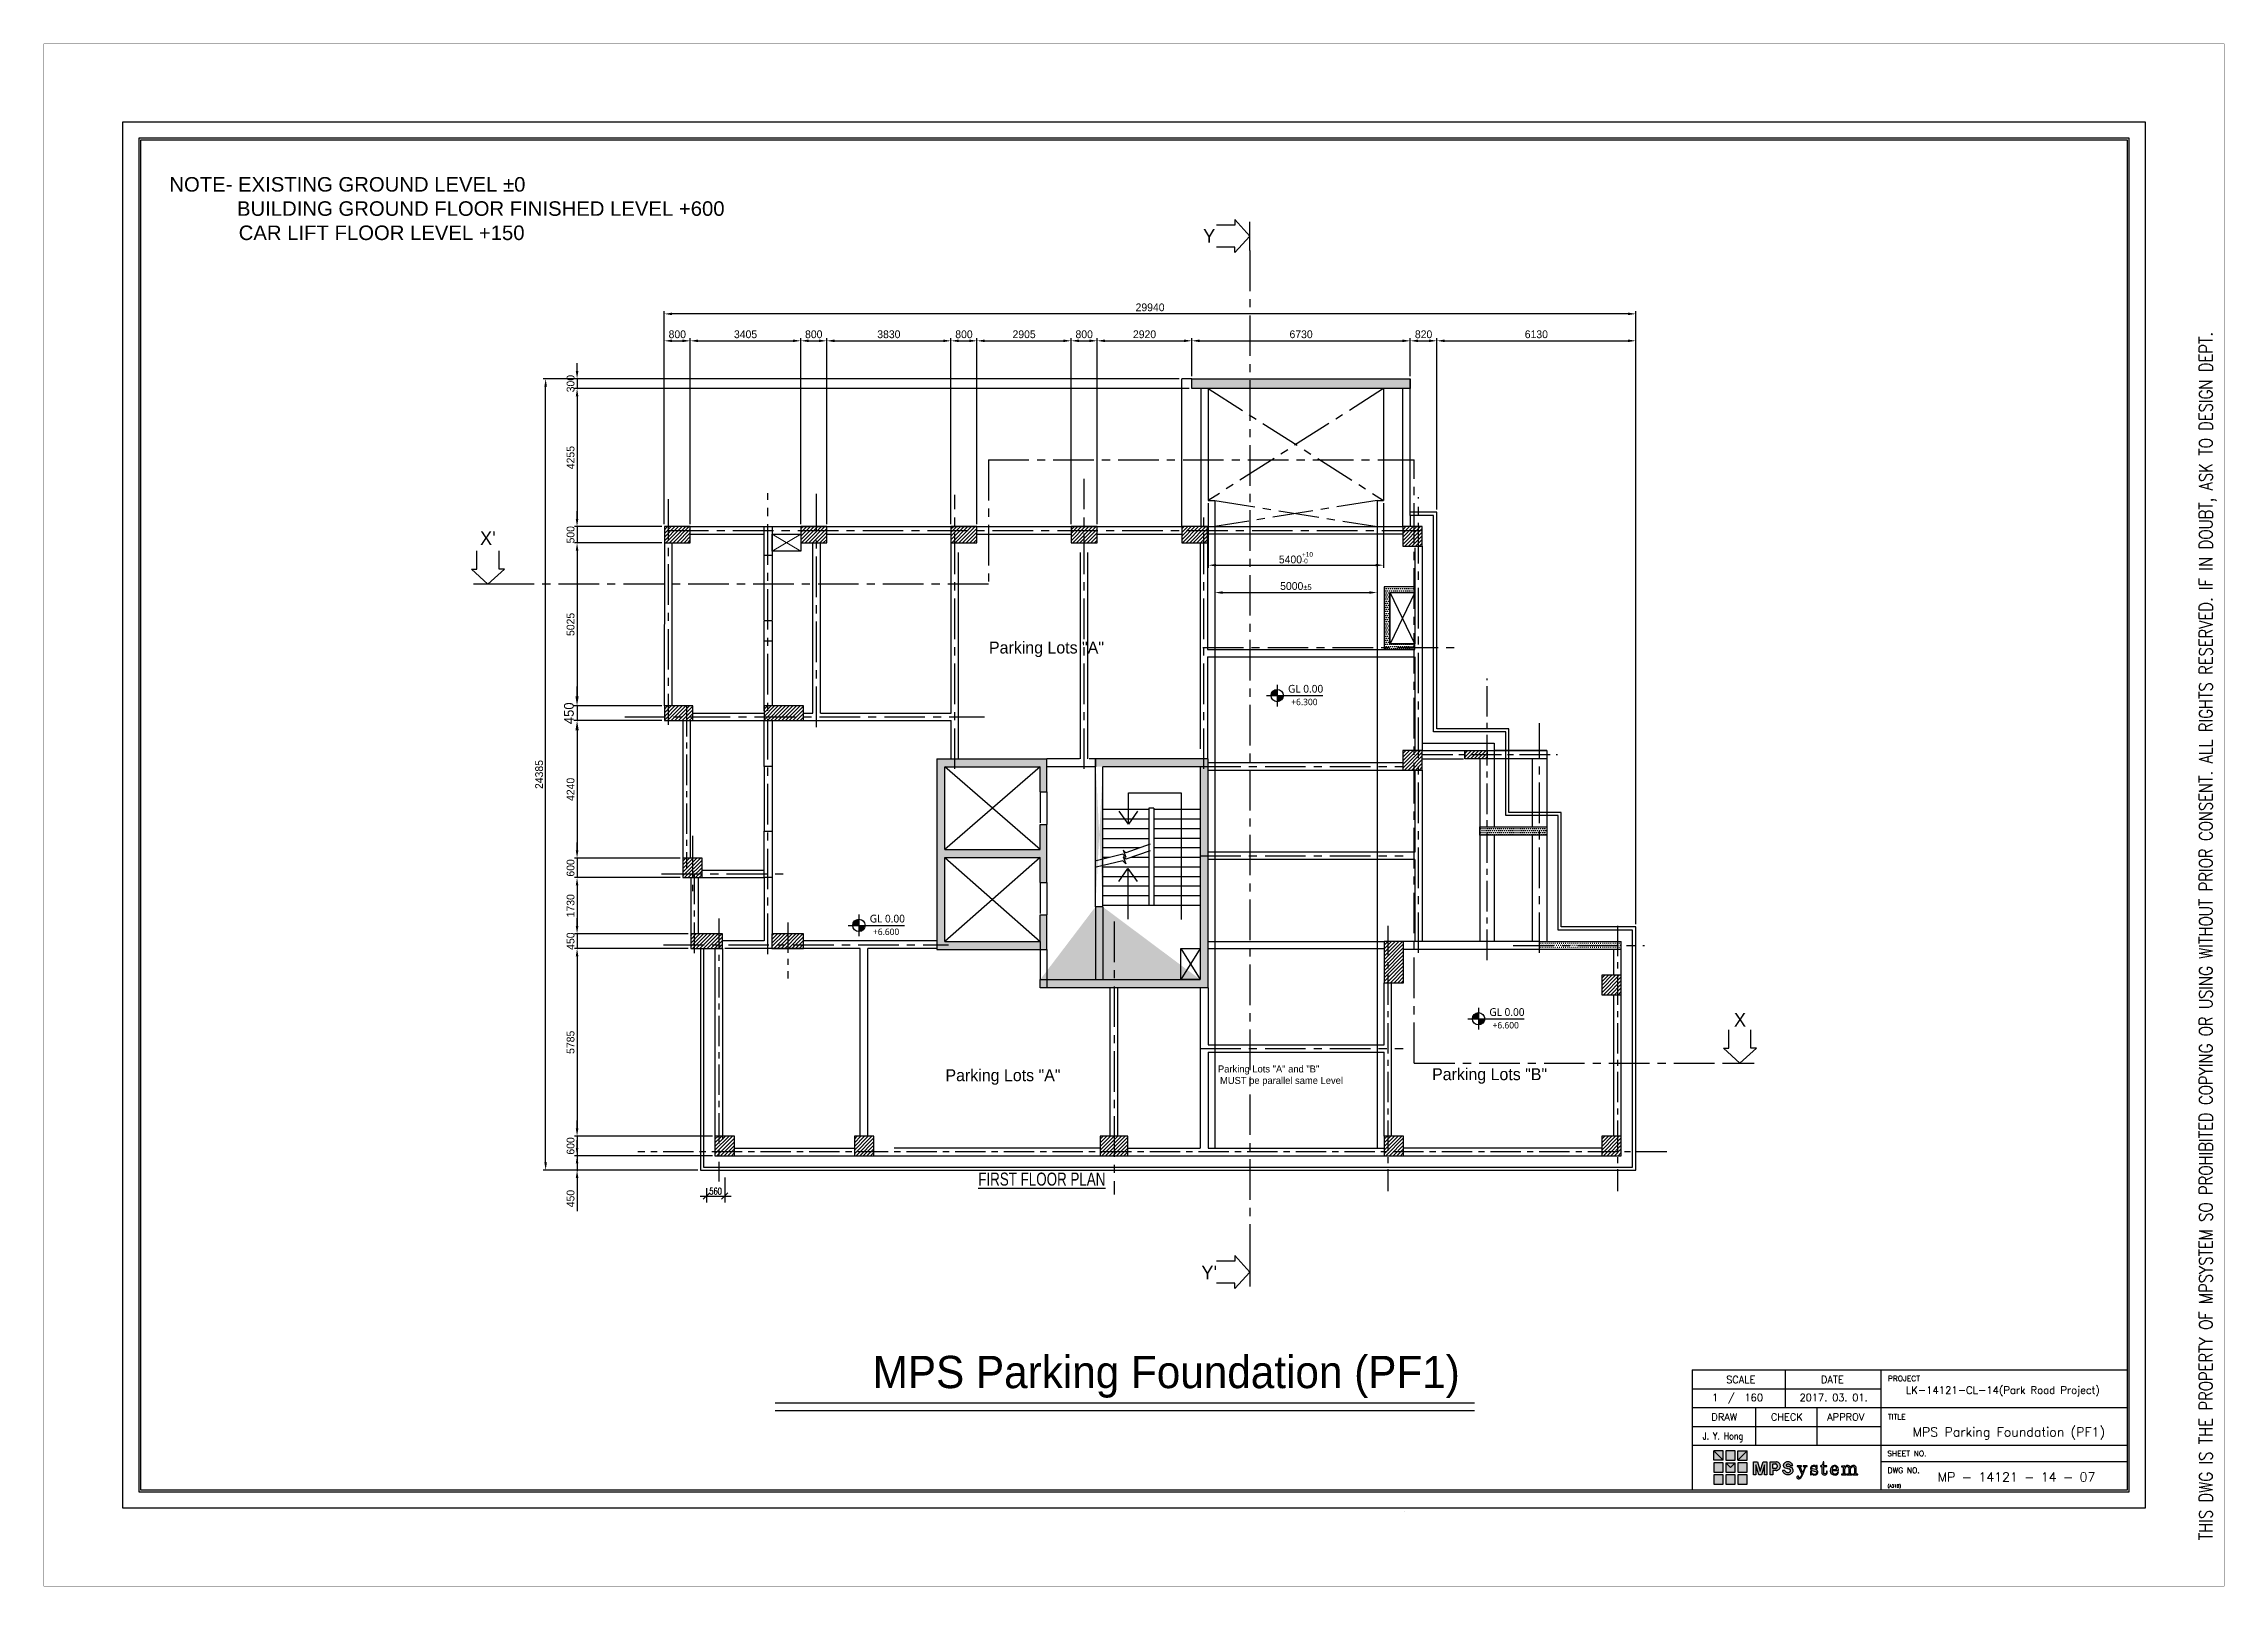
# Model space of a CAD drawing. Header units: millimetres. Extents: x -5 to 1510635, y -6 to 71285.
# Drawn here: x 428395 to 495605, y -5 to 47525 of the extents above; entities that cross this region are included whole.
import ezdxf
from ezdxf.enums import TextEntityAlignment as Align

# ---------------------------------------------------------------- set-up
doc = ezdxf.new("R2010")
doc.units = ezdxf.units.MM
doc.header["$LTSCALE"] = 1000
for name, pattern in [('CENTER', [2, 1.25, -0.25, 0.25, -0.25]), ('HIDDEN', [0.375, 0.25, -0.125]), ('S-BM-1ST$0$HIDDEN', [9.525, 6.35, -3.175]), ('S-COL 1ST$0$HIDDEN', [9.525, 6.35, -3.175])]:
    doc.linetypes.add(name, pattern=pattern)
for name, color, linetype in [('1', 1, 'CENTER'), ('2', 42, 'Continuous'), ('3', 3, 'Continuous'), ('A-SYM', 6, 'Continuous'), ('MP-1', 1, 'CENTER'), ('MP-2', 42, 'Continuous'), ('MP-3', 3, 'Continuous'), ('MP-4', 4, 'HIDDEN'), ('MP-7', 7, 'Continuous'), ('MP-8', 8, 'Continuous'), ('S-BM-1ST$0$S-BEAM', 21, 'Continuous'), ('S-BM-1ST$0$S-BEAMS-1', 21, 'Continuous'), ('S-BM-1ST$0$S-HATCH-DROP', 11, 'Continuous'), ('S-BM-1ST$0$S-TEXT', 21, 'Continuous'), ('S-BM-1ST$0$SDIM-2', 11, 'Continuous'), ('S-COL 1ST$0$GRD RC WALL', 31, 'Continuous'), ('S-COL 1ST$0$S-COL-1', 31, 'Continuous'), ('S-COL 1ST$0$S-COL-HATCH', 11, 'Continuous'), ('S-COL 1ST$0$S-RCWALL', 31, 'Continuous'), ('S-COL 1ST$0$S-RCWALL-HACH', 21, 'Continuous'), ('S-CUTL', 11, 'Continuous'), ('S-GRID', 11, 'CENTER'), ('S-TEXT-3', 31, 'Continuous'), ('S-TEXT-4', 41, 'Continuous'), ('SDIM-2', 11, 'Continuous'), ('TEXT', 3, 'Continuous')]:
    doc.layers.add(name, color=color, linetype=linetype)
doc.layers.add('OPENING ELE 0.09', color=35, linetype='Continuous', lineweight=9)
doc.layers.add('S-BM-1ST$0$S-HATCH', color=11, linetype='Continuous', lineweight=13)
doc.styles.add('GHD', font='OUTLINE', dxfattribs={"bigfont": 'GHD'})
doc.styles.add('GHG1', font='simplex.shx', dxfattribs={"bigfont": 'whgtxt.shx'})
doc.styles.add('H', font='arial.ttf')
doc.styles.add('ROMANS', font='ROMANS.shx')
doc.styles.add('TEXT', font='romans.shx', dxfattribs={"width": 0.75})
doc.styles.add('TITLE', font='ARIALN.TTF', dxfattribs={"width": 0.9})
doc.styles.add('맑은고딕', font='malgun.ttf', dxfattribs={"height": 800})
doc.styles.add('울릉도L', font='')
doc.styles.get('울릉도L').set_extended_font_data('HYwulM')
doc.dimstyles.new('MET-100', dxfattribs={"dimscale": 100, "dimtxt": 2, "dimasz": 2, "dimexe": 2, "dimexo": 2, "dimgap": 0.5, "dimtad": 1, "dimdec": 0, "dimdsep": 46, "dimtxsty": 'TEXT', "dimblk1": 'OBLIQUE', "dimblk2": 'OBLIQUE', "dimsah": 1, "dimcen": 0, "dimdle": 2, "dimclrd": 11, "dimclre": 11, "dimclrt": 21, "dimadec": 0, "dimazin": 0, "dimtfac": 0.8, "dimtdec": 0, "dimtofl": 0, "dimtmove": 0, "dimatfit": 3, "dimfxl": 1, "dimtolj": 1, "dimtzin": 0, "dimarcsym": 0})
doc.dimstyles.new('MPS2', dxfattribs={"dimscale": 100, "dimtxt": 3, "dimasz": 3, "dimexe": 1, "dimexo": 1, "dimgap": 1, "dimtad": 1, "dimzin": 12, "dimdsep": 46, "dimtxsty": 'Standard', "dimcen": 1, "dimclrd": 1, "dimclre": 1, "dimclrt": 7, "dimazin": 2, "dimtfac": 1, "dimtmove": 0, "dimatfit": 3, "dimfxl": 1, "dimarcsym": 0})

msp = doc.modelspace()

# ---------------------------------------------------------------- texts
at = {"layer": '2', "color": 7, "char_height": 216, "attachment_point": 7, "style": 'ROMANS'}
for s, insert in [('{\\fﾱﾼﾸﾲ|b0|i0|c129|p49;Parking Lots "A" and "B"}', (464587.287, 15763.127, 0)), ('{\\fﾱﾼﾸﾲ|b0|i0|c129|p49;MUST be parallel same Level}', (464651.609, 15409.028, 0))]:
    msp.add_mtext(s, dxfattribs=dict(at, insert=insert))
at = {"layer": '3', "style": 'GHD'}
for s, p in [('Y', (464317.451, 41390.43, 0)), ("X'", (442085.92, 32076.295, 0)), ('X', (480676.557, 17238.261, 0)), ("Y'", (464317.451, 9453.908, 0))]:
    msp.add_text(s, height=423.36, dxfattribs=at).set_placement(p, align=Align.CENTER)
for s, p in [('Parking Lots "A"', (457530.577, 28735.168, 0)), ('Parking Lots "A"', (456189.744, 15559.422, 0)), ('Parking Lots "B"', (471186.924, 15590.67, 0))]:
    msp.add_text(s, height=367.5, dxfattribs=at).set_placement(p)
at = {"layer": 'A-SYM', "style": '맑은고딕'}
for p in [(466747.503, 27529.929, 0), (453856.052, 20448.829, 0), (472951.754, 17570.112, 0)]:
    msp.add_text('GL 0.00', height=238.14, dxfattribs=at).set_placement(p)
at = {"layer": 'A-SYM', "color": 2, "style": '맑은고딕'}
for s, p in [('+6.300', (466848.033, 27143.493, 0)), ('+6.600', (453956.582, 20062.393, 0)), ('+6.600', (473052.284, 17183.675, 0))]:
    msp.add_text(s, height=198.45, dxfattribs=at).set_placement(p)
at = {"layer": 'MP-2'}
for s, height, style, p in [('LK-14121-CL-14(Park Road Project)', 227.55556, 'GHG1', (488778.341, 5927.042)), ('1  /  160', 220.6061, 'ROMANS', (480599.367, 5702.953)), ('2017. 03. 01.', 220.60606, 'ROMANS', (483563.393, 5702.953)), ('MP - 14121 - 14 - 07', 284.44444, 'GHG1', (489198.201, 3220.883))]:
    msp.add_text(s, height=height, rotation=0.00000043, dxfattribs=dict(at, style=style)).set_placement(p, align=Align.CENTER)
at = {"layer": 'MP-2', "style": 'ROMANS', "width": 0.8}
msp.add_text('J. Y. Hong', height=220.6061, rotation=0.00000043, dxfattribs=at).set_placement((480151.406, 4515.446), align=Align.CENTER)
at = {"layer": 'MP-2', "style": 'GHG1'}
msp.add_text('MPS Parking Foundation (PF1)', height=284.44444, rotation=0.00000043, dxfattribs=at).set_placement((491927.424, 4609.749), align=Align.RIGHT)
at = {"layer": 'MP-2', "style": 'ROMANS'}
msp.add_text('(A31B)', height=90.5051, rotation=0.00000043, dxfattribs=at).set_placement((485225.521, 3044.616))
at = {"layer": 'MP-3', "style": 'ROMANS'}
for s, p in [('SCALE', (480699.675, 6255.978)), ('DATE', (483521.413, 6255.978)), ('DRAW', (480192.438, 5104.247)), ('CHECK', (482118.201, 5104.247)), ('APPROV', (483937.101, 5104.247))]:
    msp.add_text(s, height=220.6061, rotation=0.00000043, dxfattribs=at).set_placement(p, align=Align.CENTER)
for s, p in [('PROJECT', (485233.829, 6314.245)), ('TITLE', (485233.829, 5133.324)), ('SHEET NO.', (485216.856, 4003.479)), ('DWG NO.', (485225.521, 3485.368))]:
    msp.add_text(s, height=169.697, rotation=0.00000043, dxfattribs=at).set_placement(p)
at = {"layer": 'MP-8', "style": 'ROMANS', "width": 0.8}
msp.add_text('THIS DWG IS THE PROPERTY OF MPSYSTEM SO PROHIBITED COPYING OR USING WITHOUT PRIOR CONSENT. ALL RIGHTS RESERVED. IF IN DOUBT, ASK TO DESIGN DEPT.', height=414.72, rotation=90, dxfattribs=at).set_placement((495240.322, 1418.077))
at = {"layer": 'MP-8', "linetype": 'ByBlock', "insert": (432270.02, 43413.851), "char_height": 447.61621, "attachment_point": 1, "style": 'H'}
msp.add_mtext_dynamic_manual_height_columns('{\\fArial|b0|i0|c238|p34;NOTE- EXISTING GROUND LEVEL %%P0\\P            BUILDING GROUND FLOOR FINISHED LEVEL +600\\P^I  CAR LIFT FLOOR LEVEL +150}', width=29952.96773, gutter_width=1598.629, heights=[0], dxfattribs=at)
at = {"layer": 'S-TEXT-4', "style": 'TITLE', "width": 0.9}
msp.add_text('%%UFIRST FLOOR PLAN', height=400, dxfattribs=at).set_placement((457200.16, 12342.068, 0))
at = {"layer": 'TEXT', "color": 0, "style": '울릉도L'}
msp.add_text('MPS Parking Foundation (PF1)', height=995.55556, dxfattribs=at).set_placement((472041.599, 6101.623), align=Align.RIGHT)

# ---------------------------------------------------------------- blocks, each defined once
blk = doc.blocks.new('MP LOGO')
h = blk.add_hatch(color=20)
h.paths.add_polyline_path([(9, 55), (0, 64), (0, 46), (18, 46)])
h.paths.add_polyline_path([(18, 41), (0, 41), (0, 23), (18, 23)])
h.paths.add_polyline_path([(32, 32), (23, 41), (23, 23), (41, 23), (41, 41)])
h.paths.add_polyline_path([(64, 23), (64, 41), (46, 41), (46, 23)])
h.paths.add_polyline_path([(64, 46), (64, 64), (55, 55), (46, 46)])
h.paths.add_polyline_path([(64, 18), (46, 18), (46, 0), (64, 0)])
h.paths.add_polyline_path([(0, 0), (18, 0), (18, 18), (0, 18)])
h = blk.add_hatch(color=131)
h.paths.add_polyline_path([(18, 64), (0, 64), (9, 55), (18, 46)])
h.paths.add_polyline_path([(41, 64), (23, 64), (23, 46), (41, 46)])
h.paths.add_polyline_path([(64, 64), (46, 64), (46, 46), (55, 55)])
h.paths.add_polyline_path([(41, 41), (23, 41), (32, 32)])
h.paths.add_polyline_path([(41, 18), (23, 18), (23, 0), (41, 0)])
at = {"color": 131}
for points in [[(9, 55), (18, 46), (18, 64), (0, 64)], [(23, 46), (41, 46), (41, 64), (23, 64)], [(55, 55), (46, 46), (46, 64), (64, 64)], [(23, 0), (41, 0), (41, 18), (23, 18)]]:
    blk.add_lwpolyline(points, close=True, dxfattribs=at)
at = {"color": 20}
for points in [[(9, 55), (18, 46), (0, 46), (0, 64)], [(55, 55), (46, 46), (64, 46), (64, 64)], [(0, 23), (18, 23), (18, 41), (0, 41)], [(0, 0), (18, 0), (18, 18), (0, 18)], [(32, 32), (23, 41), (23, 23), (41, 23), (41, 41)], [(46, 23), (64, 23), (64, 41), (46, 41)], [(46, 0), (64, 0), (64, 18), (46, 18)]]:
    blk.add_lwpolyline(points, close=True, dxfattribs=at)
at = {"color": 143}
blk.add_lwpolyline([(23, 41), (41, 41), (32, 32), (32, 32)], close=True, dxfattribs=at)
blk = doc.blocks.new('MP LOGO 02')
at = {"layer": 'MP-2'}
h = blk.add_hatch(color=256, dxfattribs=at)
h.paths.add_polyline_path([(8.38, 4.28), (7.62, 4.28), (7.62, 1.78), (8.09, 1.78), (8.09, 3.69), (8.69, 1.78), (9.16, 1.78), (9.76, 3.69), (9.76, 1.78), (10.23, 1.78), (10.23, 4.28), (9.47, 4.28), (8.92, 2.49)])
h.paths.add_polyline_path([(10.86, 1.78), (11.38, 1.78), (11.38, 2.62), (12, 2.62), (12.11, 2.63), (12.2, 2.65), (12.3, 2.68), (12.39, 2.73), (12.47, 2.78), (12.55, 2.85), (12.62, 2.92), (12.68, 3), (12.73, 3.09), (12.77, 3.18), (12.79, 3.28), (12.81, 3.38), (12.81, 3.48), (12.8, 3.58), (12.78, 3.68), (12.75, 3.77), (12.7, 3.86), (12.65, 3.95), (12.59, 4.02), (12.51, 4.09), (12.43, 4.15), (12.35, 4.2), (12.25, 4.24), (12.16, 4.27), (12.06, 4.28), (10.86, 4.28)])
h.paths.add_polyline_path([(11.38, 3.89), (11.85, 3.89), (11.92, 3.88), (11.99, 3.85), (12.05, 3.82), (12.1, 3.77), (12.15, 3.72), (12.19, 3.66), (12.22, 3.59), (12.23, 3.52), (12.24, 3.45), (12.23, 3.38), (12.22, 3.31), (12.19, 3.24), (12.15, 3.18), (12.1, 3.13), (12.05, 3.09), (11.99, 3.05), (11.92, 3.02), (11.85, 3.01), (11.38, 3.01)], flags=16)
h.paths.add_polyline_path([(14.02, 3.76), (14.1, 3.8), (14.18, 3.82), (14.26, 3.83), (14.34, 3.83), (14.42, 3.81), (14.5, 3.79), (14.57, 3.75), (14.64, 3.7), (14.7, 3.65), (14.75, 3.58), (15.19, 3.58), (15.16, 3.69), (15.11, 3.79), (15.06, 3.88), (14.99, 3.97), (14.91, 4.05), (14.83, 4.12), (14.74, 4.18), (14.64, 4.23), (14.53, 4.27), (14.42, 4.29), (14.31, 4.31), (14.2, 4.31), (14.09, 4.29), (13.99, 4.27), (13.88, 4.23), (13.78, 4.18), (13.69, 4.12), (13.6, 4.05), (13.53, 3.97), (13.48, 3.92), (13.44, 3.85), (13.41, 3.79), (13.39, 3.72), (13.37, 3.64), (13.37, 3.57), (13.39, 3.49), (13.41, 3.42), (13.44, 3.35), (13.48, 3.29), (13.52, 3.23), (13.58, 3.19), (13.64, 3.14), (13.71, 3.11), (14.46, 2.93), (14.55, 2.91), (14.65, 2.84), (14.72, 2.75), (14.75, 2.63), (14.74, 2.52), (14.7, 2.41), (14.62, 2.32), (14.54, 2.28), (14.46, 2.25), (14.37, 2.23), (14.29, 2.22), (14.2, 2.23), (14.11, 2.24), (14.03, 2.27), (13.95, 2.3), (13.88, 2.35), (13.81, 2.41), (13.75, 2.47), (13.7, 2.54), (13.66, 2.62), (13.19, 2.62), (13.23, 2.51), (13.28, 2.4), (13.34, 2.3), (13.41, 2.21), (13.49, 2.12), (13.58, 2.05), (13.68, 1.98), (13.78, 1.92), (13.89, 1.88), (14, 1.85), (14.12, 1.82), (14.24, 1.82), (14.35, 1.82), (14.47, 1.83), (14.58, 1.86), (14.69, 1.9), (14.8, 1.95), (14.9, 2.02), (14.99, 2.09), (15.08, 2.17), (15.15, 2.26), (15.22, 2.36), (15.25, 2.43), (15.27, 2.51), (15.28, 2.59), (15.27, 2.67), (15.26, 2.75), (15.24, 2.83), (15.21, 2.9), (15.17, 2.97), (15.12, 3.04), (15.06, 3.1), (15, 3.14), (14.93, 3.19), (14.85, 3.22), (14.74, 3.27), (14.62, 3.32), (14.5, 3.36), (14.38, 3.38), (14.26, 3.4), (14.18, 3.41), (14.1, 3.42), (14.03, 3.46), (13.95, 3.52), (13.92, 3.59), (13.92, 3.67), (13.97, 3.74)])
h.paths.add_polyline_path([(16.65, 3.29), (16.65, 3.36), (16.7, 3.4), (16.91, 3.4), (16.91, 3.52), (16.03, 3.52), (16.03, 3.4), (16.16, 3.38), (16.3, 3.3), (16.93, 1.85), (16.89, 1.71), (16.73, 1.44), (16.6, 1.28), (16.47, 1.2), (16.35, 1.21), (16.37, 1.41), (16.29, 1.51), (16.13, 1.51), (16.01, 1.42), (16, 1.21), (16.09, 1.09), (16.24, 1.03), (16.44, 1.03), (16.57, 1.08), (16.76, 1.23), (16.94, 1.49), (17.11, 1.82), (17.68, 3.25), (17.79, 3.36), (17.97, 3.4), (17.97, 3.52), (17.23, 3.52), (17.23, 3.4), (17.45, 3.37), (17.5, 3.31), (17.5, 3.25), (17.12, 2.26), (17.06, 2.32)])
h.paths.add_polyline_path([(18.99, 2.94), (18.89, 3.01), (18.85, 3.09), (18.85, 3.24), (18.89, 3.31), (19, 3.41), (19.08, 3.43), (19.38, 3.42), (19.5, 3.36), (19.62, 3.25), (19.78, 2.94), (19.88, 2.94), (19.88, 3.56), (19.78, 3.56), (19.67, 3.43), (19.44, 3.56), (19.1, 3.58), (18.85, 3.5), (18.72, 3.36), (18.64, 3.14), (18.64, 2.97), (18.68, 2.83), (18.73, 2.74), (18.89, 2.62), (19.56, 2.45), (19.67, 2.4), (19.78, 2.28), (19.78, 2.09), (19.71, 1.98), (19.56, 1.9), (19.44, 1.87), (19.21, 1.9), (19.03, 1.98), (18.9, 2.11), (18.81, 2.28), (18.76, 2.47), (18.62, 2.47), (18.62, 1.76), (18.76, 1.76), (18.84, 1.9), (19.1, 1.77), (19.25, 1.73), (19.62, 1.76), (19.82, 1.86), (19.96, 2.04), (20, 2.17), (20, 2.42), (19.95, 2.57), (19.82, 2.7), (19.7, 2.78)])
h.paths.add_polyline_path([(21.18, 3.36), (21.73, 3.36), (21.73, 3.52), (21.18, 3.52), (21.18, 4.28), (21.03, 4.28), (20.99, 4.03), (20.92, 3.79), (20.74, 3.58), (20.52, 3.52), (20.52, 3.36), (20.82, 3.36), (20.82, 2.06), (20.85, 1.96), (20.96, 1.83), (21.09, 1.76), (21.39, 1.73), (21.58, 1.81), (21.71, 1.92), (21.81, 2.13), (21.84, 2.47), (21.71, 2.47), (21.68, 2.21), (21.56, 2), (21.45, 1.95), (21.32, 1.95), (21.2, 2.03), (21.18, 2.09)])
h.paths.add_polyline_path([(24.02, 2.64), (24.02, 2.75), (23.92, 3.15), (23.84, 3.29), (23.71, 3.43), (23.43, 3.57), (23.15, 3.58), (22.95, 3.53), (22.81, 3.46), (22.57, 3.2), (22.44, 2.85), (22.43, 2.49), (22.47, 2.31), (22.55, 2.12), (22.76, 1.88), (23.06, 1.75), (23.41, 1.73), (23.63, 1.81), (23.8, 1.93), (23.92, 2.07), (24.02, 2.27), (23.89, 2.31), (23.77, 2.12), (23.63, 2), (23.53, 1.95), (23.43, 1.92), (23.17, 1.93), (23, 2.03), (22.91, 2.14), (22.84, 2.34), (22.81, 2.64)])
h.paths.add_polyline_path([(22.81, 2.79), (22.85, 3.07), (22.92, 3.25), (23.02, 3.37), (23.16, 3.43), (23.35, 3.43), (23.45, 3.4), (23.53, 3.32), (23.62, 3.12), (23.62, 2.8)], flags=16)
h.paths.add_polyline_path([(25.23, 2.86), (25.26, 3.01), (25.34, 3.2), (25.43, 3.29), (25.57, 3.36), (25.75, 3.36), (25.86, 3.31), (25.94, 3.22), (26, 3.06), (26, 1.98), (25.94, 1.92), (25.68, 1.92), (25.68, 1.78), (26.61, 1.78), (26.61, 1.92), (26.38, 1.92), (26.33, 2), (26.33, 2.89), (26.37, 3.06), (26.43, 3.19), (26.51, 3.27), (26.68, 3.36), (26.86, 3.36), (26.97, 3.3), (27.04, 3.17), (27.08, 3), (27.08, 2.01), (27.02, 1.92), (26.77, 1.92), (26.77, 1.78), (27.7, 1.78), (27.7, 1.92), (27.46, 1.92), (27.41, 1.98), (27.41, 3.06), (27.38, 3.24), (27.22, 3.47), (27.02, 3.57), (26.74, 3.57), (26.47, 3.43), (26.35, 3.3), (26.33, 3.25), (26.29, 3.22), (26.22, 3.36), (26.05, 3.52), (25.86, 3.58), (25.7, 3.58), (25.57, 3.55), (25.42, 3.46), (25.32, 3.37), (25.26, 3.26), (25.23, 3.26), (25.23, 3.52), (24.56, 3.48), (24.56, 3.32), (24.85, 3.32), (24.9, 3.25), (24.9, 2), (24.83, 1.92), (24.57, 1.92), (24.57, 1.78), (24.9, 1.78), (25.52, 1.78), (25.52, 1.92), (25.28, 1.92), (25.23, 2)])
for points in [[(8.09, 1.78), (7.62, 1.78), (7.62, 4.28), (8.38, 4.28), (8.92, 2.49), (9.47, 4.28), (10.23, 4.28), (10.23, 1.78), (9.76, 1.78), (9.76, 3.69), (9.16, 1.78), (8.69, 1.78), (8.09, 3.69), (8.09, 1.78)], [(21.03, 4.28), (20.99, 4.03), (20.92, 3.79), (20.74, 3.58), (20.52, 3.52), (20.52, 3.36), (20.82, 3.36), (20.82, 2.06), (20.85, 1.96), (20.96, 1.83), (21.09, 1.76), (21.39, 1.73), (21.58, 1.81), (21.71, 1.92), (21.81, 2.13), (21.84, 2.47), (21.71, 2.47), (21.68, 2.21), (21.56, 2), (21.45, 1.95), (21.32, 1.95), (21.2, 2.03), (21.18, 2.09), (21.18, 3.36), (21.73, 3.36), (21.73, 3.52), (21.18, 3.52), (21.18, 4.28), (21.03, 4.28)], [(16.03, 3.52), (16.03, 3.4), (16.16, 3.38), (16.3, 3.3), (16.93, 1.85), (16.89, 1.71), (16.73, 1.44), (16.6, 1.28), (16.47, 1.2), (16.35, 1.21), (16.37, 1.41), (16.29, 1.51), (16.13, 1.51), (16.01, 1.42), (16, 1.21), (16.09, 1.09), (16.24, 1.03), (16.44, 1.03), (16.57, 1.08), (16.76, 1.23), (16.94, 1.49), (17.11, 1.82), (17.68, 3.25), (17.79, 3.36), (17.97, 3.4), (17.97, 3.52), (17.23, 3.52), (17.23, 3.4), (17.45, 3.37), (17.5, 3.31), (17.5, 3.25), (17.12, 2.26), (17.06, 2.32), (16.65, 3.29), (16.65, 3.36), (16.7, 3.4), (16.91, 3.4), (16.91, 3.52), (16.03, 3.52)], [(19.1, 3.58), (18.85, 3.5), (18.72, 3.36), (18.64, 3.14), (18.64, 2.97), (18.68, 2.83), (18.73, 2.74), (18.89, 2.62), (19.56, 2.45), (19.67, 2.4), (19.78, 2.28), (19.78, 2.09), (19.71, 1.98), (19.56, 1.9), (19.44, 1.87), (19.21, 1.9), (19.03, 1.98), (18.9, 2.11), (18.81, 2.28), (18.76, 2.47), (18.62, 2.47), (18.62, 1.76), (18.76, 1.76), (18.84, 1.9), (19.1, 1.77), (19.25, 1.73), (19.62, 1.76), (19.82, 1.86), (19.96, 2.04), (20, 2.17), (20, 2.42), (19.95, 2.57), (19.82, 2.7), (19.7, 2.78), (18.99, 2.94), (18.89, 3.01), (18.85, 3.09), (18.85, 3.24), (18.89, 3.31), (19, 3.41), (19.08, 3.43), (19.38, 3.42), (19.5, 3.36), (19.62, 3.25), (19.78, 2.94), (19.88, 2.94), (19.88, 3.56), (19.78, 3.56), (19.69, 3.45), (19.65, 3.45), (19.44, 3.56), (19.1, 3.58)], [(23.15, 3.58), (22.95, 3.53), (22.81, 3.46), (22.57, 3.2), (22.44, 2.85), (22.43, 2.49), (22.47, 2.31), (22.55, 2.12), (22.76, 1.88), (23.06, 1.75), (23.41, 1.73), (23.63, 1.81), (23.8, 1.93), (23.92, 2.07), (24.02, 2.27), (23.89, 2.31), (23.77, 2.12), (23.63, 2), (23.53, 1.95), (23.43, 1.92), (23.17, 1.93), (23, 2.03), (22.91, 2.14), (22.84, 2.34), (22.81, 2.64), (24.02, 2.64), (24.02, 2.75), (23.92, 3.15), (23.84, 3.29), (23.71, 3.43), (23.43, 3.57), (23.15, 3.58)], [(23.16, 3.43), (23.02, 3.37), (22.92, 3.25), (22.85, 3.07), (22.81, 2.79), (23.62, 2.8), (23.62, 3.12), (23.53, 3.32), (23.45, 3.4), (23.35, 3.43), (23.16, 3.43)], [(25.7, 3.58), (25.57, 3.55), (25.42, 3.46), (25.32, 3.37), (25.26, 3.26), (25.23, 3.26), (25.23, 3.52), (24.56, 3.48), (24.56, 3.32), (24.85, 3.32), (24.9, 3.25), (24.9, 2), (24.83, 1.92), (24.57, 1.92), (24.57, 1.78), (24.9, 1.78), (25.52, 1.78), (25.52, 1.92), (25.28, 1.92), (25.23, 2), (25.23, 2.86), (25.26, 3.01), (25.34, 3.2), (25.43, 3.29), (25.57, 3.36), (25.75, 3.36), (25.86, 3.31), (25.94, 3.22), (26, 3.06), (26, 1.98), (25.94, 1.92), (25.68, 1.92), (25.68, 1.78), (26.61, 1.78), (26.61, 1.92), (26.38, 1.92), (26.33, 2), (26.33, 2.89), (26.37, 3.06), (26.43, 3.19), (26.51, 3.27), (26.68, 3.36), (26.86, 3.36), (26.97, 3.3), (27.04, 3.17), (27.08, 3), (27.08, 2.01), (27.02, 1.92), (26.77, 1.92), (26.77, 1.78), (27.7, 1.78), (27.7, 1.92), (27.46, 1.92), (27.41, 1.98), (27.41, 3.06), (27.38, 3.24), (27.22, 3.47), (27.02, 3.57), (26.74, 3.57), (26.47, 3.43), (26.35, 3.3), (26.33, 3.25), (26.29, 3.22), (26.22, 3.36), (26.05, 3.52), (25.86, 3.58), (25.7, 3.58)]]:
    blk.add_lwpolyline(points, close=True, dxfattribs=at)
for points in [[(12, 2.62), (11.38, 2.62), (11.38, 1.78), (10.86, 1.78), (10.86, 4.28), (12.06, 4.28)], [(12, 2.62), (12.11, 2.63), (12.2, 2.65), (12.3, 2.68), (12.39, 2.73), (12.47, 2.78), (12.55, 2.85), (12.62, 2.92), (12.68, 3), (12.73, 3.09), (12.77, 3.18), (12.79, 3.28), (12.81, 3.38), (12.81, 3.48), (12.8, 3.58), (12.78, 3.68), (12.75, 3.77), (12.7, 3.86), (12.65, 3.95), (12.59, 4.02), (12.51, 4.09), (12.43, 4.15), (12.35, 4.2), (12.25, 4.24), (12.16, 4.27), (12.06, 4.28)], [(14.75, 3.58), (15.19, 3.58), (15.16, 3.69), (15.11, 3.79), (15.06, 3.88), (14.99, 3.97), (14.91, 4.05), (14.83, 4.12), (14.74, 4.18), (14.64, 4.23), (14.53, 4.27), (14.42, 4.29), (14.31, 4.31), (14.2, 4.31), (14.09, 4.29), (13.99, 4.27), (13.88, 4.23), (13.78, 4.18), (13.69, 4.12), (13.6, 4.05), (13.53, 3.97), (13.48, 3.92), (13.44, 3.85), (13.41, 3.79), (13.39, 3.72), (13.37, 3.64), (13.37, 3.57), (13.39, 3.49), (13.41, 3.42), (13.44, 3.35), (13.48, 3.29), (13.52, 3.23), (13.58, 3.19), (13.64, 3.14), (13.71, 3.11), (14.46, 2.93)], [(11.85, 3.01), (11.38, 3.01), (11.38, 3.89), (11.85, 3.89)], [(11.85, 3.01), (11.92, 3.02), (11.99, 3.05), (12.05, 3.09), (12.1, 3.13), (12.15, 3.18), (12.19, 3.24), (12.22, 3.31), (12.23, 3.38), (12.24, 3.45), (12.23, 3.52), (12.22, 3.59), (12.19, 3.66), (12.15, 3.72), (12.1, 3.77), (12.05, 3.82), (11.99, 3.85), (11.92, 3.88), (11.85, 3.89)], [(13.66, 2.62), (13.19, 2.62), (13.23, 2.51), (13.28, 2.4), (13.34, 2.3), (13.41, 2.21), (13.49, 2.12), (13.58, 2.05), (13.68, 1.98), (13.78, 1.92), (13.89, 1.88), (14, 1.85), (14.12, 1.82), (14.24, 1.82), (14.35, 1.82), (14.47, 1.83), (14.58, 1.86), (14.69, 1.9), (14.8, 1.95), (14.9, 2.02), (14.99, 2.09), (15.08, 2.17), (15.15, 2.26), (15.22, 2.36), (15.25, 2.43), (15.27, 2.51), (15.28, 2.59), (15.27, 2.67), (15.26, 2.75), (15.24, 2.83), (15.21, 2.9), (15.17, 2.97), (15.12, 3.04), (15.06, 3.1), (15, 3.14), (14.93, 3.19), (14.85, 3.22), (14.74, 3.27), (14.62, 3.32), (14.5, 3.36), (14.38, 3.38), (14.26, 3.4)], [(13.66, 2.62), (13.7, 2.54), (13.75, 2.47), (13.81, 2.41), (13.88, 2.35), (13.95, 2.3), (14.03, 2.27), (14.11, 2.24), (14.2, 2.23), (14.29, 2.22), (14.37, 2.23), (14.46, 2.25), (14.54, 2.28)], [(14.02, 3.76), (13.99, 3.75), (13.96, 3.72), (13.93, 3.69), (13.92, 3.65), (13.92, 3.61), (13.93, 3.57), (13.94, 3.53), (13.97, 3.5)], [(13.97, 3.5), (14.03, 3.46), (14.1, 3.42), (14.18, 3.41), (14.26, 3.4)], [(14.75, 3.58), (14.7, 3.65), (14.64, 3.7), (14.57, 3.75), (14.5, 3.79), (14.42, 3.81), (14.34, 3.83), (14.26, 3.83), (14.18, 3.82), (14.1, 3.8), (14.02, 3.76)], [(14.54, 2.28), (14.59, 2.31), (14.64, 2.34), (14.68, 2.39), (14.71, 2.44), (14.73, 2.49), (14.75, 2.55), (14.75, 2.61), (14.74, 2.66), (14.73, 2.72), (14.7, 2.77), (14.66, 2.82), (14.62, 2.86), (14.57, 2.89), (14.52, 2.92), (14.46, 2.93)]]:
    blk.add_lwpolyline(points, dxfattribs=at)
at = {"color": 40, "xscale": 0.1000000000000227, "yscale": 0.1000000000000227, "zscale": 0.1000000000000227}
blk.add_blockref('MP LOGO', (0, 0), dxfattribs=at)
blk = doc.blocks.new('S-COL 1ST')
at = {"layer": 'S-COL 1ST$0$S-COL-HATCH'}
h = blk.add_hatch(dxfattribs=at)
h.set_pattern_fill('ANSI31', color=256, scale=25)
h.set_pattern_definition([(45, (-1560.12, 18780), (-56.1266008, 56.1266008), [])])
h.paths.add_polyline_path([(3998377, -137939), (3999177, -137939), (3999177, -137439), (3998377, -137439)])
h = blk.add_hatch(dxfattribs=at)
h.set_pattern_fill('ANSI31', color=256, scale=25)
h.set_pattern_definition([(45, (2845, 18780), (-56.1266008, 56.1266008), [])])
h.paths.add_polyline_path([(4002582, -137939), (4003382, -137939), (4003382, -137439), (4002582, -137439)])
h = blk.add_hatch(dxfattribs=at)
h.set_pattern_fill('ANSI31', color=256, scale=25)
h.set_pattern_definition([(45, (7474.72, 18780), (-56.1266008, 56.1266008), [])])
h.paths.add_polyline_path([(4007211, -137939), (4008011, -137939), (4008011, -137439), (4007211, -137439)])
h = blk.add_hatch(dxfattribs=at)
h.set_pattern_fill('ANSI31', color=256, scale=25)
h.set_pattern_definition([(45, (10979.72, 18780), (-56.1266008, 56.1266008), [])])
h.paths.add_polyline_path([(4010916, -137939), (4011716, -137939), (4011716, -137439), (4010916, -137439)])
h = blk.add_hatch(dxfattribs=at)
h.set_pattern_fill('ANSI31', color=256, scale=25)
h.set_pattern_definition([(45, (14584.72, 18780), (-56.1266008, 56.1266008), [])])
h.paths.add_polyline_path([(4014321, -137939), (4015121, -137939), (4015121, -137439), (4014321, -137439)])
h = blk.add_hatch(dxfattribs=at)
h.set_pattern_fill('ANSI31', color=256, scale=25)
h.set_pattern_definition([(45, (21199.72, 18780), (-56.1266008, 56.1266008), [])])
h.paths.add_polyline_path([(4021136, -138039), (4021736, -138039), (4021736, -137439), (4021136, -137439)])
h = blk.add_hatch(dxfattribs=at)
h.set_pattern_fill('ANSI31', color=256, scale=25)
h.set_pattern_definition([(45, (-5e-10, 109.054), (-56.1266008, 56.1266008), [])])
h.paths.add_polyline_path([(3998377, -143414), (3999252, -143414), (3999252, -142964), (3998377, -142964)])
h = blk.add_hatch(dxfattribs=at)
h.set_pattern_fill('ANSI31', color=256, scale=25)
h.set_pattern_definition([(45, (3414.82, 109.054), (-56.1266008, 56.1266008), [])])
h.paths.add_polyline_path([(4001452, -143414), (4002667, -143414), (4002667, -142964), (4001452, -142964)])
h = blk.add_hatch(dxfattribs=at)
h.set_pattern_fill('ANSI31', color=256, scale=25)
h.set_pattern_definition([(45, (14235, 11880), (-56.1266008, 56.1266008), [])])
h.paths.add_polyline_path([(4021136, -144939), (4021736, -144939), (4021736, -144339), (4021136, -144339)])
h = blk.add_hatch(dxfattribs=at)
h.set_pattern_fill('ANSI31', color=256, scale=25)
h.paths.add_polyline_path([(4023736, -144339), (4023051, -144339), (4023051, -144589), (4023736, -144589)])
h = blk.add_hatch(dxfattribs=at)
h.set_pattern_fill('ANSI31', color=256, scale=25)
h.set_pattern_definition([(45, (-994.82, 8565.32), (-56.1266008, 56.1266008), [])])
h.paths.add_polyline_path([(3998942, -148253), (3999542, -148253), (3999542, -147653), (3998942, -147653)])
h = blk.add_hatch(dxfattribs=at)
h.set_pattern_fill('ANSI31', color=256, scale=25)
h.set_pattern_definition([(45, (-748.12, 6384.94), (-56.1266008, 56.1266008), [])])
h.paths.add_polyline_path([(3999189, -150434), (4000164, -150434), (4000164, -149984), (3999189, -149984)])
h = blk.add_hatch(dxfattribs=at)
h.set_pattern_fill('ANSI31', color=256, scale=25)
h.set_pattern_definition([(45, (1755, 6384.94), (-56.1266008, 56.1266008), [])])
h.paths.add_polyline_path([(4001692, -150434), (4002667, -150434), (4002667, -149984), (4001692, -149984)])
h = blk.add_hatch(dxfattribs=at)
h.set_pattern_fill('ANSI31', color=256, scale=25)
h.set_pattern_definition([(45, (13660, 5415.35), (-56.1266008, 56.1266008), [])])
h.paths.add_polyline_path([(4020561, -151489), (4021161, -151489), (4021161, -150218), (4020561, -150218)])
h = blk.add_hatch(dxfattribs=at)
h.set_pattern_fill('ANSI31', color=256, scale=25)
h.set_pattern_definition([(45, (20364.91, 4960), (-56.1266008, 56.1266008), [])])
h.paths.add_polyline_path([(4027266, -151859), (4027866, -151859), (4027866, -151259), (4027266, -151259)])
h = blk.add_hatch(dxfattribs=at)
h.set_pattern_fill('ANSI31', color=256, scale=25)
h.paths.add_polyline_path([(3999937, -156819), (4000537, -156819), (4000537, -156219), (3999937, -156219)])
h = blk.add_hatch(dxfattribs=at)
h.set_pattern_fill('ANSI31', color=256, scale=25)
h.set_pattern_definition([(45, (-2669.72, 0), (-56.1266008, 56.1266008), [])])
h.paths.add_polyline_path([(4004232, -156819), (4004832, -156819), (4004832, -156219), (4004232, -156219)])
h = blk.add_hatch(dxfattribs=at)
h.set_pattern_fill('ANSI31', color=256, scale=25)
h.set_pattern_definition([(45, (4910, 0), (-56.1266008, 56.1266008), [])])
h.paths.add_polyline_path([(4011811, -156819), (4012661, -156819), (4012661, -156219), (4011811, -156219)])
h = blk.add_hatch(dxfattribs=at)
h.set_pattern_fill('ANSI31', color=256, scale=25)
h.set_pattern_definition([(45, (13660, 0), (-56.1266008, 56.1266008), [])])
h.paths.add_polyline_path([(4020561, -156819), (4021161, -156819), (4021161, -156219), (4020561, -156219)])
h = blk.add_hatch(dxfattribs=at)
h.set_pattern_fill('ANSI31', color=256, scale=25)
h.set_pattern_definition([(45, (20364.91, 0), (-56.1266008, 56.1266008), [])])
h.paths.add_polyline_path([(4027266, -156819), (4027866, -156819), (4027866, -156219), (4027266, -156219)])
at = {"layer": 'S-COL 1ST$0$S-RCWALL-HACH'}
h = blk.add_hatch(dxfattribs=at)
h.set_pattern_fill('DOTS', color=256, scale=40)
h.set_pattern_definition([(0, (0, -2), (31.75, 63.5), [0, -63.5])])
h.paths.add_polyline_path([(4014636, -132883), (4021366, -132883), (4021366, -133183), (4014636, -133183)])
h = blk.add_hatch(dxfattribs=at)
h.set_pattern_fill('DOTS', color=256, scale=40)
h.paths.add_polyline_path([(4020736, -139469), (4021506, -139469), (4021506, -139294), (4020561, -139294), (4020561, -141229), (4021506, -141229), (4021506, -141054), (4020736, -141054)])
h = blk.add_hatch(dxfattribs=at)
h.set_pattern_fill('DOTS', color=256, scale=40)
h.paths.add_polyline_path([(4009962, -145611), (4010162, -145611), (4010162, -144589), (4006772, -144589), (4006772, -150469), (4010162, -150469), (4010162, -149401), (4009962, -149401), (4009962, -150219), (4007022, -150219), (4007022, -147634), (4009962, -147634), (4009962, -148401), (4010162, -148401), (4010162, -146611), (4009962, -146611), (4009962, -147384), (4007022, -147384), (4007022, -144839), (4009962, -144839)])
edge = h.paths.add_edge_path()
edge.add_line((4009962, -150218), (4009962, -151393))
edge.add_line((4010161, -151644), (4009962, -151643))
h = blk.add_hatch(dxfattribs=at)
h.set_pattern_fill('DOTS', color=256, scale=40)
edge = h.paths.add_edge_path()
edge.add_line((4011662, -144589), (4011662, -144839))
edge.add_line((4015142, -144589), (4011662, -144589))
edge.add_line((4014892, -144839), (4011892, -144839))
edge.add_line((4014892, -144839), (4014892, -151394))
edge.add_line((4015142, -151644), (4015142, -144589))
edge.add_line((4011892, -149154), (4011892, -144839))
edge.add_line((4011662, -149154), (4011662, -144589))
edge.add_line((4011892, -149154), (4011662, -149154))
edge.add_line((4009962, -151393), (4014892, -151394))
edge.add_line((4015142, -151644), (4009962, -151643))
edge.add_line((4009962, -151643), (4009962, -151393))
h = blk.add_hatch(dxfattribs=at)
h.set_pattern_fill('DOTS', color=256, scale=40)
h.set_pattern_definition([(0, (-1.51, -2305.376), (31.75, 63.5), [0, -63.5])])
h.paths.add_polyline_path([(4023510, -146690), (4025568, -146690), (4025568, -146940), (4023510, -146940)])
h = blk.add_hatch(dxfattribs=at)
h.set_pattern_fill('DOTS', color=256, scale=40)
h.set_pattern_definition([(0, (5, 0.353), (31.75, 63.5), [0, -63.5])])
h.paths.add_polyline_path([(4027866, -150218), (4025338, -150218), (4025338, -150468), (4027866, -150478)])
at = {"layer": 'S-COL 1ST$0$GRD RC WALL', "elevation": 0}
blk.add_lwpolyline([(4014636, -132883), (4021366, -132883), (4021366, -133183), (4014636, -133183)], close=True, dxfattribs=at)
at = {"layer": 'S-COL 1ST$0$S-COL-1'}
for p, q in [((4003382, -137689, 0), (4003382, -137439, 0)), ((4008011, -137689, 0), (4008011, -137439)), ((4015121, -137689, 0), (4015121, -137439, 0)), ((4023051, -144589, 0), (4023051, -144339, 0)), ((4023051, -144339, 0), (4023051, -144589, 0)), ((4015142, -144589, 0), (4011662, -144589, 0)), ((4011662, -144589, 0), (4011662, -144839, 0)), ((4011662, -149154, 0), (4011662, -144589, 0)), ((4014892, -144839, 0), (4011892, -144839, 0)), ((4011892, -149154, 0), (4011892, -144839, 0)), ((4014892, -144839, 0), (4014892, -151394, 0)), ((4015142, -151644, 0), (4015142, -144589, 0)), ((4011892, -149154, 0), (4011662, -149154, 0)), ((4000134, -150434, 0), (3999934, -150434, 0)), ((4002637, -150434, 0), (4002437, -150434, 0)), ((4025341, -150218, 0), (4027866, -150218, 0)), ((4025341, -150218, 0), (4025341, -150468, 0)), ((4027866, -150468, 0), (4025341, -150468, 0)), ((4027866, -150468, 0), (4027866, -150218, 0)), ((4009962, -151643, 0), (4009962, -151393, 0)), ((4009962, -151393, 0), (4014892, -151394, 0)), ((4015142, -151644, 0), (4009962, -151643, 0))]:
    blk.add_line(p, q, dxfattribs=at)
at = {"layer": 'S-COL 1ST$0$S-COL-1', "elevation": 0}
for points in [[(3998377, -137939), (3999177, -137939), (3999177, -137439), (3998377, -137439)], [(4002582, -137939), (4003382, -137939), (4003382, -137439), (4002582, -137439)], [(4014321, -137939), (4015121, -137939), (4015121, -137439), (4014321, -137439)], [(4021136, -138039), (4021736, -138039), (4021736, -137439), (4021136, -137439)], [(3998377, -143414), (3999252, -143414), (3999252, -142964), (3998377, -142964)], [(4001452, -143414), (4002667, -143414), (4002667, -142964), (4001452, -142964)], [(4021136, -144939), (4021736, -144939), (4021736, -144339), (4021136, -144339)], [(4023051, -144339), (4023736, -144339), (4023736, -144589), (4023051, -144589)], [(4023506, -146690), (4025571, -146690), (4025571, -146940), (4023506, -146940)], [(3998942, -148253), (3999542, -148253), (3999542, -147653), (3998942, -147653)], [(3999189, -150434), (4000164, -150434), (4000164, -149984), (3999189, -149984)], [(4001692, -150434), (4002667, -150434), (4002667, -149984), (4001692, -149984)], [(4020561, -151489), (4021161, -151489), (4021161, -150218), (4020561, -150218)], [(4027266, -151859), (4027866, -151859), (4027866, -151259), (4027266, -151259)], [(3999937, -156819), (4000537, -156819), (4000537, -156219), (3999937, -156219)], [(4004232, -156819), (4004832, -156819), (4004832, -156219), (4004232, -156219)], [(4011811, -156819), (4012661, -156819), (4012661, -156219), (4011811, -156219)], [(4020561, -156819), (4021161, -156819), (4021161, -156219), (4020561, -156219)], [(4027266, -156819), (4027866, -156819), (4027866, -156219), (4027266, -156219)]]:
    blk.add_lwpolyline(points, close=True, dxfattribs=at)
at = {"layer": 'S-COL 1ST$0$S-COL-1'}
for points in [[(4007211, -137939), (4008011, -137939), (4008011, -137439), (4007211, -137439)], [(4010916, -137939), (4011716, -137939), (4011716, -137439), (4010916, -137439)]]:
    blk.add_lwpolyline(points, close=True, dxfattribs=at)
at = {"layer": 'S-COL 1ST$0$S-COL-1', "elevation": 0}
blk.add_lwpolyline([(4021506, -139294), (4020561, -139294), (4020561, -141229), (4021506, -141229), (4021506, -141054), (4020736, -141054), (4020736, -139469), (4021506, -139469), (4021506, -139294)], dxfattribs=at)
at = {"layer": 'S-COL 1ST$0$S-RCWALL', "linetype": 'S-COL 1ST$0$HIDDEN'}
for p, q in [((4023051, -144339, 0), (4025571, -144339, 0)), ((4025571, -144339, 0), (4025571, -144589, 0)), ((4025571, -144589, 0), (4023051, -144589, 0)), ((4009962, -145611), (4009962, -146566)), ((4010162, -145611), (4010162, -146611)), ((4009962, -148401), (4009962, -149356)), ((4010162, -148401), (4010162, -149401)), ((4009962, -150218, 0), (4009962, -151393, 0)), ((4010162, -150469, 0), (4010162, -151644, 0)), ((4025341, -150218, 0), (4021161, -150218, 0)), ((4025341, -150468, 0), (4021161, -150468, 0))]:
    blk.add_line(p, q, dxfattribs=at)
at = {"layer": 'S-COL 1ST$0$S-RCWALL'}
for p, q in [((4006772, -144589, 0), (4010162, -144589, 0)), ((4006772, -144589, 0), (4006772, -150469, 0)), ((4007022, -147384, 0), (4007022, -144839, 0)), ((4007022, -144839, 0), (4009962, -144839, 0)), ((4009962, -145611), (4009962, -144839, 0)), ((4010162, -145611), (4010162, -144589, 0)), ((4009962, -145611), (4010162, -145611)), ((4009962, -147384), (4009962, -146611, 0)), ((4009962, -146611), (4010162, -146611)), ((4010162, -148401), (4010162, -146611, 0)), ((4007022, -147384, 0), (4009962, -147384, 0)), ((4007022, -150219, 0), (4007022, -147634, 0)), ((4007022, -147634, 0), (4009962, -147634, 0)), ((4009962, -148401), (4009962, -147634, 0)), ((4009962, -148401), (4010162, -148401)), ((4009962, -150219, 0), (4009962, -149401, 0)), ((4009962, -149401), (4010162, -149401)), ((4010162, -150469, 0), (4010162, -149401, 0)), ((4006772, -150469, 0), (4010162, -150469, 0)), ((4007022, -150219, 0), (4009962, -150219))]:
    blk.add_line(p, q, dxfattribs=at)
at = {"layer": 'S-COL 1ST$0$S-RCWALL', "linetype": 'S-COL 1ST$0$HIDDEN', "elevation": 0}
for points in [[(4001451, -137439), (4001701, -137439), (4001701, -138329), (4001451, -138329)], [(4001451, -140329), (4001701, -140329), (4001701, -140967), (4001451, -140967)], [(4001451, -143414), (4001701, -143414), (4001701, -144824), (4001451, -144824)], [(4001451, -146823), (4001701, -146823), (4001701, -148253), (4001451, -148253)]]:
    blk.add_lwpolyline(points, close=True, dxfattribs=at)
blk = doc.blocks.new('_Oblique')
at = {"layer": 'OPENING ELE 0.09', "color": 0, "lineweight": -2}
blk.add_line((-0.5, -0.5), (0.5, 0.5), dxfattribs=at)
blk = doc.blocks.new('*D184')
at = {"layer": 'DEFPOINTS', "color": 0, "transparency": 16777216}
for p in [(449385, 12789, 0), (448825, 12468, 0), (449385, 12021)]:
    blk.add_point(p, dxfattribs=at)
at = {"layer": 'SDIM-2', "color": 11, "lineweight": -2, "transparency": 16777216}
for p, q in [((448825, 12268), (448825, 11821)), ((449385, 12589), (449385, 11821)), ((448625, 12021), (449585, 12021))]:
    blk.add_line(p, q, dxfattribs=at)
at = {"layer": 'SDIM-2', "color": 11, "lineweight": -2, "transparency": 16777216, "xscale": 200, "yscale": 200, "zscale": 200, "rotation": 180}
blk.add_blockref('_Oblique', (448825, 12021), dxfattribs=at)
at = {"layer": 'SDIM-2', "color": 11, "lineweight": -2, "transparency": 16777216, "xscale": 200, "yscale": 200, "zscale": 200}
blk.add_blockref('_Oblique', (449385, 12021), dxfattribs=at)
at = {"layer": 'SDIM-2', "color": 21, "transparency": 16777216, "insert": (449105, 12171), "char_height": 200, "attachment_point": 5, "style": 'TEXT'}
blk.add_mtext('\\A1;560', dxfattribs=at)
blk = doc.blocks.new('1223333333')
at = {"layer": 'A-SYM'}
h = blk.add_hatch(color=256, dxfattribs=at)
h.paths.add_polyline_path([(-984, 0), (-984, 96, 0.414214), (-1080, 0)])
h.paths.add_polyline_path([(-888, 0), (-984, 0), (-984, -96, 0.414214)])
blk.add_line((-984, 168), (-984, -168), dxfattribs=at)
blk.add_lwpolyline([(-1152, 0), (-298, 0), (-277, 0)], dxfattribs=at)
blk.add_circle((-984, 0), 96, dxfattribs=at)
blk = doc.blocks.new('*D228')
at = {"layer": 'DEFPOINTS', "color": 0, "linetype": 'ByBlock', "transparency": 16777216}
for p in [(448325, 38369), (447525, 32644, 0), (448325, 32644, 0)]:
    blk.add_point(p, dxfattribs=at)
at = {"layer": 'MP-8', "color": 1, "linetype": 'ByBlock', "lineweight": -2, "transparency": 16777216}
for p, q in [((447525, 32724), (447525, 38449)), ((447765, 38369), (448085, 38369)), ((448325, 32724), (448325, 38449))]:
    blk.add_line(p, q, dxfattribs=at)
at = {"layer": 'MP-8', "color": 1, "linetype": 'ByBlock', "transparency": 16777216}
for points in [[(447765, 38409), (447765, 38329), (447525, 38369)], [(448085, 38409), (448085, 38329), (448325, 38369)]]:
    blk.add_solid(points, dxfattribs=at)
at = {"layer": 'MP-8', "color": 7, "linetype": 'ByBlock', "transparency": 16777216, "insert": (447925, 38569), "char_height": 240, "attachment_point": 5}
blk.add_mtext('800', dxfattribs=at)
blk = doc.blocks.new('*D229')
at = {"layer": 'DEFPOINTS', "color": 0, "linetype": 'ByBlock', "transparency": 16777216}
for p in [(451730, 38369), (448325, 32644, 0), (451730, 32644, 0)]:
    blk.add_point(p, dxfattribs=at)
at = {"layer": 'MP-8', "color": 1, "linetype": 'ByBlock', "lineweight": -2, "transparency": 16777216}
for p, q in [((448325, 32724), (448325, 38449)), ((448565, 38369), (451490, 38369)), ((451730, 32724), (451730, 38449))]:
    blk.add_line(p, q, dxfattribs=at)
at = {"layer": 'MP-8', "color": 1, "linetype": 'ByBlock', "transparency": 16777216}
for points in [[(448565, 38409), (448565, 38329), (448325, 38369)], [(451490, 38409), (451490, 38329), (451730, 38369)]]:
    blk.add_solid(points, dxfattribs=at)
at = {"layer": 'MP-8', "color": 7, "linetype": 'ByBlock', "transparency": 16777216, "insert": (450028, 38569), "char_height": 240, "attachment_point": 5}
blk.add_mtext('3405', dxfattribs=at)
blk = doc.blocks.new('*D230')
at = {"layer": 'DEFPOINTS', "color": 0, "linetype": 'ByBlock', "transparency": 16777216}
for p in [(452530, 38369), (451730, 32644, 0), (452530, 32644)]:
    blk.add_point(p, dxfattribs=at)
at = {"layer": 'MP-8', "color": 1, "linetype": 'ByBlock', "lineweight": -2, "transparency": 16777216}
for p, q in [((451730, 32724), (451730, 38449)), ((451970, 38369), (452290, 38369)), ((452530, 32724), (452530, 38449))]:
    blk.add_line(p, q, dxfattribs=at)
at = {"layer": 'MP-8', "color": 1, "linetype": 'ByBlock', "transparency": 16777216}
for points in [[(451970, 38409), (451970, 38329), (451730, 38369)], [(452290, 38409), (452290, 38329), (452530, 38369)]]:
    blk.add_solid(points, dxfattribs=at)
at = {"layer": 'MP-8', "color": 7, "linetype": 'ByBlock', "transparency": 16777216, "insert": (452130, 38569), "char_height": 240, "attachment_point": 5}
blk.add_mtext('800', dxfattribs=at)
blk = doc.blocks.new('*D231')
at = {"layer": 'DEFPOINTS', "color": 0, "linetype": 'ByBlock', "transparency": 16777216}
for p in [(456360, 38369), (452530, 32644), (456360, 32644)]:
    blk.add_point(p, dxfattribs=at)
at = {"layer": 'MP-8', "color": 1, "linetype": 'ByBlock', "lineweight": -2, "transparency": 16777216}
for p, q in [((452530, 32724), (452530, 38449)), ((452770, 38369), (456120, 38369)), ((456360, 32724), (456360, 38449))]:
    blk.add_line(p, q, dxfattribs=at)
at = {"layer": 'MP-8', "color": 1, "linetype": 'ByBlock', "transparency": 16777216}
for points in [[(452770, 38409), (452770, 38329), (452530, 38369)], [(456120, 38409), (456120, 38329), (456360, 38369)]]:
    blk.add_solid(points, dxfattribs=at)
at = {"layer": 'MP-8', "color": 7, "linetype": 'ByBlock', "transparency": 16777216, "insert": (454445, 38569), "char_height": 240, "attachment_point": 5}
blk.add_mtext('3830', dxfattribs=at)
blk = doc.blocks.new('*D232')
at = {"layer": 'DEFPOINTS', "color": 0, "linetype": 'ByBlock', "transparency": 16777216}
for p in [(457160, 38369), (456360, 32644), (457160, 32644)]:
    blk.add_point(p, dxfattribs=at)
at = {"layer": 'MP-8', "color": 1, "linetype": 'ByBlock', "lineweight": -2, "transparency": 16777216}
for p, q in [((456360, 32724), (456360, 38449)), ((456600, 38369), (456920, 38369)), ((457160, 32724), (457160, 38449))]:
    blk.add_line(p, q, dxfattribs=at)
at = {"layer": 'MP-8', "color": 1, "linetype": 'ByBlock', "transparency": 16777216}
for points in [[(456600, 38409), (456600, 38329), (456360, 38369)], [(456920, 38409), (456920, 38329), (457160, 38369)]]:
    blk.add_solid(points, dxfattribs=at)
at = {"layer": 'MP-8', "color": 7, "linetype": 'ByBlock', "transparency": 16777216, "insert": (456760, 38569), "char_height": 240, "attachment_point": 5}
blk.add_mtext('800', dxfattribs=at)
blk = doc.blocks.new('*D233')
at = {"layer": 'DEFPOINTS', "color": 0, "linetype": 'ByBlock', "transparency": 16777216}
for p in [(460065, 38369), (457160, 32644), (460065, 32644)]:
    blk.add_point(p, dxfattribs=at)
at = {"layer": 'MP-8', "color": 1, "linetype": 'ByBlock', "lineweight": -2, "transparency": 16777216}
for p, q in [((457160, 32724), (457160, 38449)), ((457400, 38369), (459825, 38369)), ((460065, 32724), (460065, 38449))]:
    blk.add_line(p, q, dxfattribs=at)
at = {"layer": 'MP-8', "color": 1, "linetype": 'ByBlock', "transparency": 16777216}
for points in [[(457400, 38409), (457400, 38329), (457160, 38369)], [(459825, 38409), (459825, 38329), (460065, 38369)]]:
    blk.add_solid(points, dxfattribs=at)
at = {"layer": 'MP-8', "color": 7, "linetype": 'ByBlock', "transparency": 16777216, "insert": (458613, 38569), "char_height": 240, "attachment_point": 5}
blk.add_mtext('2905', dxfattribs=at)
blk = doc.blocks.new('*D234')
at = {"layer": 'DEFPOINTS', "color": 0, "linetype": 'ByBlock', "transparency": 16777216}
for p in [(460865, 38369), (460065, 32644), (460865, 32644)]:
    blk.add_point(p, dxfattribs=at)
at = {"layer": 'MP-8', "color": 1, "linetype": 'ByBlock', "lineweight": -2, "transparency": 16777216}
for p, q in [((460065, 32724), (460065, 38449)), ((460305, 38369), (460625, 38369)), ((460865, 32724), (460865, 38449))]:
    blk.add_line(p, q, dxfattribs=at)
at = {"layer": 'MP-8', "color": 1, "linetype": 'ByBlock', "transparency": 16777216}
for points in [[(460305, 38409), (460305, 38329), (460065, 38369)], [(460625, 38409), (460625, 38329), (460865, 38369)]]:
    blk.add_solid(points, dxfattribs=at)
at = {"layer": 'MP-8', "color": 7, "linetype": 'ByBlock', "transparency": 16777216, "insert": (460465, 38569), "char_height": 240, "attachment_point": 5}
blk.add_mtext('800', dxfattribs=at)
blk = doc.blocks.new('*D235')
at = {"layer": 'DEFPOINTS', "color": 0, "linetype": 'ByBlock', "transparency": 16777216}
for p in [(463785, 38369), (463785, 37200, 0), (460865, 32644)]:
    blk.add_point(p, dxfattribs=at)
at = {"layer": 'MP-8', "color": 1, "linetype": 'ByBlock', "lineweight": -2, "transparency": 16777216}
for p, q in [((460865, 32724), (460865, 38449)), ((461105, 38369), (463545, 38369)), ((463785, 37280), (463785, 38449))]:
    blk.add_line(p, q, dxfattribs=at)
at = {"layer": 'MP-8', "color": 1, "linetype": 'ByBlock', "transparency": 16777216}
for points in [[(461105, 38409), (461105, 38329), (460865, 38369)], [(463545, 38409), (463545, 38329), (463785, 38369)]]:
    blk.add_solid(points, dxfattribs=at)
at = {"layer": 'MP-8', "color": 7, "linetype": 'ByBlock', "transparency": 16777216, "insert": (462325, 38569), "char_height": 240, "attachment_point": 5}
blk.add_mtext('2920', dxfattribs=at)
blk = doc.blocks.new('*D236')
at = {"layer": 'DEFPOINTS', "color": 0, "linetype": 'ByBlock', "transparency": 16777216}
for p in [(470515, 38369), (463785, 37200, 0), (470515, 37200, 0)]:
    blk.add_point(p, dxfattribs=at)
at = {"layer": 'MP-8', "color": 1, "linetype": 'ByBlock', "lineweight": -2, "transparency": 16777216}
for p, q in [((463785, 37280), (463785, 38449)), ((464025, 38369), (470275, 38369)), ((470515, 37280), (470515, 38449))]:
    blk.add_line(p, q, dxfattribs=at)
at = {"layer": 'MP-8', "color": 1, "linetype": 'ByBlock', "transparency": 16777216}
for points in [[(464025, 38409), (464025, 38329), (463785, 38369)], [(470275, 38409), (470275, 38329), (470515, 38369)]]:
    blk.add_solid(points, dxfattribs=at)
at = {"layer": 'MP-8', "color": 7, "linetype": 'ByBlock', "transparency": 16777216, "insert": (467150, 38569), "char_height": 240, "attachment_point": 5}
blk.add_mtext('6730', dxfattribs=at)
blk = doc.blocks.new('*D237')
at = {"layer": 'DEFPOINTS', "color": 0, "linetype": 'ByBlock', "transparency": 16777216}
for p in [(471335, 38369), (470515, 37200, 0), (471335, 33091, 0)]:
    blk.add_point(p, dxfattribs=at)
at = {"layer": 'MP-8', "color": 1, "linetype": 'ByBlock', "lineweight": -2, "transparency": 16777216}
for p, q in [((470515, 37280), (470515, 38449)), ((470755, 38369), (471095, 38369)), ((471335, 33171), (471335, 38449))]:
    blk.add_line(p, q, dxfattribs=at)
at = {"layer": 'MP-8', "color": 1, "linetype": 'ByBlock', "transparency": 16777216}
for points in [[(470755, 38409), (470755, 38329), (470515, 38369)], [(471095, 38409), (471095, 38329), (471335, 38369)]]:
    blk.add_solid(points, dxfattribs=at)
at = {"layer": 'MP-8', "color": 7, "linetype": 'ByBlock', "transparency": 16777216, "insert": (470925, 38569), "char_height": 240, "attachment_point": 5}
blk.add_mtext('820', dxfattribs=at)
blk = doc.blocks.new('*D238')
at = {"layer": 'DEFPOINTS', "color": 0, "linetype": 'ByBlock', "transparency": 16777216}
for p in [(477465, 38369), (471335, 33091, 0), (477465, 20312)]:
    blk.add_point(p, dxfattribs=at)
at = {"layer": 'MP-8', "color": 1, "linetype": 'ByBlock', "lineweight": -2, "transparency": 16777216}
for p, q in [((471335, 33171), (471335, 38449)), ((471575, 38369), (477225, 38369)), ((477465, 20392), (477465, 38449))]:
    blk.add_line(p, q, dxfattribs=at)
at = {"layer": 'MP-8', "color": 1, "linetype": 'ByBlock', "transparency": 16777216}
for points in [[(471575, 38409), (471575, 38329), (471335, 38369)], [(477225, 38409), (477225, 38329), (477465, 38369)]]:
    blk.add_solid(points, dxfattribs=at)
at = {"layer": 'MP-8', "color": 7, "linetype": 'ByBlock', "transparency": 16777216, "insert": (474400, 38569), "char_height": 240, "attachment_point": 5}
blk.add_mtext('6130', dxfattribs=at)
blk = doc.blocks.new('*D239')
at = {"layer": 'DEFPOINTS', "color": 0, "linetype": 'ByBlock', "transparency": 16777216}
for p in [(447525, 39199), (447525, 32644, 0), (477465, 20312, 0)]:
    blk.add_point(p, dxfattribs=at)
at = {"layer": 'MP-8', "color": 1, "linetype": 'ByBlock', "lineweight": -2, "transparency": 16777216}
for p, q in [((447525, 32724), (447525, 39279)), ((477225, 39199), (447765, 39199)), ((477465, 20392), (477465, 39279))]:
    blk.add_line(p, q, dxfattribs=at)
at = {"layer": 'MP-8', "color": 1, "linetype": 'ByBlock', "transparency": 16777216}
for points in [[(447765, 39239), (447765, 39159), (447525, 39199)], [(477225, 39239), (477225, 39159), (477465, 39199)]]:
    blk.add_solid(points, dxfattribs=at)
at = {"layer": 'MP-8', "color": 7, "linetype": 'ByBlock', "transparency": 16777216, "insert": (462495, 39399), "char_height": 240, "attachment_point": 5}
blk.add_mtext('29940', dxfattribs=at)
blk = doc.blocks.new('*D240')
at = {"layer": 'DEFPOINTS', "color": 0, "linetype": 'ByBlock', "transparency": 16777216}
for p in [(463470, 37200, 0), (444836, 36900), (463785, 36900, 0)]:
    blk.add_point(p, dxfattribs=at)
at = {"layer": 'MP-8', "color": 1, "linetype": 'ByBlock', "lineweight": -2, "transparency": 16777216}
for p, q in [((444836, 37440), (444836, 37680)), ((463390, 37200), (444756, 37200)), ((444836, 37200), (444836, 36900)), ((463705, 36900), (444756, 36900)), ((444836, 36660), (444836, 36420))]:
    blk.add_line(p, q, dxfattribs=at)
at = {"layer": 'MP-8', "color": 1, "linetype": 'ByBlock', "transparency": 16777216}
for points in [[(444796, 37440), (444876, 37440), (444836, 37200)], [(444796, 36660), (444876, 36660), (444836, 36900)]]:
    blk.add_solid(points, dxfattribs=at)
at = {"layer": 'MP-8', "color": 7, "linetype": 'ByBlock', "transparency": 16777216, "insert": (444636, 37050), "char_height": 240, "attachment_point": 5, "rotation": 90}
blk.add_mtext('300', dxfattribs=at)
blk = doc.blocks.new('*D241')
at = {"layer": 'DEFPOINTS', "color": 0, "linetype": 'ByBlock', "transparency": 16777216}
for p in [(463785, 36900, 0), (444836, 32644), (447525, 32644, 0)]:
    blk.add_point(p, dxfattribs=at)
at = {"layer": 'MP-8', "color": 1, "linetype": 'ByBlock', "lineweight": -2, "transparency": 16777216}
for p, q in [((463705, 36900), (444756, 36900)), ((444836, 36660), (444836, 32884)), ((447445, 32644), (444756, 32644))]:
    blk.add_line(p, q, dxfattribs=at)
at = {"layer": 'MP-8', "color": 1, "linetype": 'ByBlock', "transparency": 16777216}
for points in [[(444796, 36660), (444876, 36660), (444836, 36900)], [(444796, 32884), (444876, 32884), (444836, 32644)]]:
    blk.add_solid(points, dxfattribs=at)
at = {"layer": 'MP-8', "color": 7, "linetype": 'ByBlock', "transparency": 16777216, "insert": (444636, 34772), "char_height": 240, "attachment_point": 5, "rotation": 90}
blk.add_mtext('4255', dxfattribs=at)
blk = doc.blocks.new('*D242')
at = {"layer": 'DEFPOINTS', "color": 0, "linetype": 'ByBlock', "transparency": 16777216}
for p in [(447525, 32644, 0), (444836, 32144), (447525, 32144, 0)]:
    blk.add_point(p, dxfattribs=at)
at = {"layer": 'MP-8', "color": 1, "linetype": 'ByBlock', "lineweight": -2, "transparency": 16777216}
for p, q in [((444836, 32884), (444836, 33124)), ((447445, 32644), (444756, 32644)), ((444836, 32644), (444836, 32144)), ((447445, 32144), (444756, 32144)), ((444836, 31904), (444836, 31664))]:
    blk.add_line(p, q, dxfattribs=at)
at = {"layer": 'MP-8', "color": 1, "linetype": 'ByBlock', "transparency": 16777216}
for points in [[(444796, 32884), (444876, 32884), (444836, 32644)], [(444796, 31904), (444876, 31904), (444836, 32144)]]:
    blk.add_solid(points, dxfattribs=at)
at = {"layer": 'MP-8', "color": 7, "linetype": 'ByBlock', "transparency": 16777216, "insert": (444636, 32394), "char_height": 240, "attachment_point": 5, "rotation": 90}
blk.add_mtext('500', dxfattribs=at)
blk = doc.blocks.new('*D243')
at = {"layer": 'DEFPOINTS', "color": 0, "linetype": 'ByBlock', "transparency": 16777216}
for p in [(447525, 32144, 0), (444836, 27119), (447525, 27119)]:
    blk.add_point(p, dxfattribs=at)
at = {"layer": 'MP-8', "color": 1, "linetype": 'ByBlock', "lineweight": -2, "transparency": 16777216}
for p, q in [((447445, 32144), (444756, 32144)), ((444836, 31904), (444836, 27359)), ((447445, 27119), (444756, 27119))]:
    blk.add_line(p, q, dxfattribs=at)
at = {"layer": 'MP-8', "color": 1, "linetype": 'ByBlock', "transparency": 16777216}
for points in [[(444796, 31904), (444876, 31904), (444836, 32144)], [(444796, 27359), (444876, 27359), (444836, 27119)]]:
    blk.add_solid(points, dxfattribs=at)
at = {"layer": 'MP-8', "color": 7, "linetype": 'ByBlock', "transparency": 16777216, "insert": (444636, 29632), "char_height": 240, "attachment_point": 5, "rotation": 90}
blk.add_mtext('5025', dxfattribs=at)
blk = doc.blocks.new('*D244')
at = {"layer": 'DEFPOINTS', "color": 0, "linetype": 'ByBlock', "transparency": 16777216}
for p in [(447525, 27119), (444836, 26669), (447525, 26669)]:
    blk.add_point(p, dxfattribs=at)
at = {"layer": 'S-TEXT-3', "color": 1, "linetype": 'ByBlock', "lineweight": -2, "transparency": 16777216}
for p, q in [((444836, 27419), (444836, 27719)), ((447425, 27119), (444736, 27119)), ((444836, 27119), (444836, 26669)), ((447425, 26669), (444736, 26669)), ((444836, 26369), (444836, 26069))]:
    blk.add_line(p, q, dxfattribs=at)
at = {"layer": 'S-TEXT-3', "color": 1, "linetype": 'ByBlock', "transparency": 16777216}
for points in [[(444786, 27419), (444886, 27419), (444836, 27119)], [(444786, 26369), (444886, 26369), (444836, 26669)]]:
    blk.add_solid(points, dxfattribs=at)
at = {"layer": 'S-TEXT-3', "color": 7, "linetype": 'ByBlock', "transparency": 16777216, "insert": (444586, 26894), "char_height": 300, "attachment_point": 5, "rotation": 90}
blk.add_mtext('450', dxfattribs=at)
blk = doc.blocks.new('*D245')
at = {"layer": 'DEFPOINTS', "color": 0, "linetype": 'ByBlock', "transparency": 16777216}
for p in [(447525, 26669), (444836, 22430), (448091, 22430)]:
    blk.add_point(p, dxfattribs=at)
at = {"layer": 'MP-8', "color": 1, "linetype": 'ByBlock', "lineweight": -2, "transparency": 16777216}
for p, q in [((447445, 26669), (444756, 26669)), ((444836, 26429), (444836, 22670)), ((448011, 22430), (444756, 22430))]:
    blk.add_line(p, q, dxfattribs=at)
at = {"layer": 'MP-8', "color": 1, "linetype": 'ByBlock', "transparency": 16777216}
for points in [[(444796, 26429), (444876, 26429), (444836, 26669)], [(444796, 22670), (444876, 22670), (444836, 22430)]]:
    blk.add_solid(points, dxfattribs=at)
at = {"layer": 'MP-8', "color": 7, "linetype": 'ByBlock', "transparency": 16777216, "insert": (444636, 24550), "char_height": 240, "attachment_point": 5, "rotation": 90}
blk.add_mtext('4240', dxfattribs=at)
blk = doc.blocks.new('*D246')
at = {"layer": 'DEFPOINTS', "color": 0, "linetype": 'ByBlock', "transparency": 16777216}
for p in [(448091, 22430), (444836, 21830), (448091, 21830)]:
    blk.add_point(p, dxfattribs=at)
at = {"layer": 'MP-8', "color": 1, "linetype": 'ByBlock', "lineweight": -2, "transparency": 16777216}
for p, q in [((444836, 22670), (444836, 22910)), ((448011, 22430), (444756, 22430)), ((444836, 22430), (444836, 21830)), ((448011, 21830), (444756, 21830)), ((444836, 21590), (444836, 21350))]:
    blk.add_line(p, q, dxfattribs=at)
at = {"layer": 'MP-8', "color": 1, "linetype": 'ByBlock', "transparency": 16777216}
for points in [[(444796, 22670), (444876, 22670), (444836, 22430)], [(444796, 21590), (444876, 21590), (444836, 21830)]]:
    blk.add_solid(points, dxfattribs=at)
at = {"layer": 'MP-8', "color": 7, "linetype": 'ByBlock', "transparency": 16777216, "insert": (444636, 22130), "char_height": 240, "attachment_point": 5, "rotation": 90}
blk.add_mtext('600', dxfattribs=at)
blk = doc.blocks.new('*D247')
at = {"layer": 'DEFPOINTS', "color": 0, "linetype": 'ByBlock', "transparency": 16777216}
for p in [(448091, 21830), (444836, 20099), (448337, 20099)]:
    blk.add_point(p, dxfattribs=at)
at = {"layer": 'MP-8', "color": 1, "linetype": 'ByBlock', "lineweight": -2, "transparency": 16777216}
for p, q in [((448011, 21830), (444756, 21830)), ((444836, 21590), (444836, 20339)), ((448257, 20099), (444756, 20099))]:
    blk.add_line(p, q, dxfattribs=at)
at = {"layer": 'MP-8', "color": 1, "linetype": 'ByBlock', "transparency": 16777216}
for points in [[(444796, 21590), (444876, 21590), (444836, 21830)], [(444796, 20339), (444876, 20339), (444836, 20099)]]:
    blk.add_solid(points, dxfattribs=at)
at = {"layer": 'MP-8', "color": 7, "linetype": 'ByBlock', "transparency": 16777216, "insert": (444636, 20964), "char_height": 240, "attachment_point": 5, "rotation": 90}
blk.add_mtext('1730', dxfattribs=at)
blk = doc.blocks.new('*D248')
at = {"layer": 'DEFPOINTS', "color": 0, "linetype": 'ByBlock', "transparency": 16777216}
for p in [(444836, 19649), (448337, 20099), (448337, 19649)]:
    blk.add_point(p, dxfattribs=at)
at = {"layer": 'MP-8', "color": 1, "linetype": 'ByBlock', "lineweight": -2, "transparency": 16777216}
for p, q in [((444836, 20339), (444836, 20579)), ((448257, 20099), (444756, 20099)), ((448257, 19649), (444756, 19649)), ((444836, 20099), (444836, 19649)), ((444836, 19409), (444836, 19169))]:
    blk.add_line(p, q, dxfattribs=at)
at = {"layer": 'MP-8', "color": 1, "linetype": 'ByBlock', "transparency": 16777216}
for points in [[(444796, 20339), (444876, 20339), (444836, 20099)], [(444796, 19409), (444876, 19409), (444836, 19649)]]:
    blk.add_solid(points, dxfattribs=at)
at = {"layer": 'MP-8', "color": 7, "linetype": 'ByBlock', "transparency": 16777216, "insert": (444636, 19874), "char_height": 240, "attachment_point": 5, "rotation": 90}
blk.add_mtext('450', dxfattribs=at)
blk = doc.blocks.new('*D249')
at = {"layer": 'DEFPOINTS', "color": 0, "linetype": 'ByBlock', "transparency": 16777216}
for p in [(448337, 19649), (444836, 13864), (449085, 13864)]:
    blk.add_point(p, dxfattribs=at)
at = {"layer": 'MP-8', "color": 1, "linetype": 'ByBlock', "lineweight": -2, "transparency": 16777216}
for p, q in [((448257, 19649), (444756, 19649)), ((444836, 19409), (444836, 14104)), ((449005, 13864), (444756, 13864))]:
    blk.add_line(p, q, dxfattribs=at)
at = {"layer": 'MP-8', "color": 1, "linetype": 'ByBlock', "transparency": 16777216}
for points in [[(444796, 19409), (444876, 19409), (444836, 19649)], [(444796, 14104), (444876, 14104), (444836, 13864)]]:
    blk.add_solid(points, dxfattribs=at)
at = {"layer": 'MP-8', "color": 7, "linetype": 'ByBlock', "transparency": 16777216, "insert": (444636, 16757), "char_height": 240, "attachment_point": 5, "rotation": 90}
blk.add_mtext('5785', dxfattribs=at)
blk = doc.blocks.new('*D250')
at = {"layer": 'DEFPOINTS', "color": 0, "linetype": 'ByBlock', "transparency": 16777216}
for p in [(449085, 13864), (444836, 13264), (449085, 13264)]:
    blk.add_point(p, dxfattribs=at)
at = {"layer": 'MP-8', "color": 1, "linetype": 'ByBlock', "lineweight": -2, "transparency": 16777216}
for p, q in [((444836, 14104), (444836, 14344)), ((449005, 13864), (444756, 13864)), ((444836, 13864), (444836, 13264)), ((449005, 13264), (444756, 13264)), ((444836, 13024), (444836, 12784))]:
    blk.add_line(p, q, dxfattribs=at)
at = {"layer": 'MP-8', "color": 1, "linetype": 'ByBlock', "transparency": 16777216}
for points in [[(444796, 14104), (444876, 14104), (444836, 13864)], [(444796, 13024), (444876, 13024), (444836, 13264)]]:
    blk.add_solid(points, dxfattribs=at)
at = {"layer": 'MP-8', "color": 7, "linetype": 'ByBlock', "transparency": 16777216, "insert": (444636, 13564), "char_height": 240, "attachment_point": 5, "rotation": 90}
blk.add_mtext('600', dxfattribs=at)
blk = doc.blocks.new('*D251')
at = {"layer": 'DEFPOINTS', "color": 0, "linetype": 'ByBlock', "transparency": 16777216}
for p in [(444836, 12814), (448635, 12814), (449085, 13264)]:
    blk.add_point(p, dxfattribs=at)
at = {"layer": 'MP-8', "color": 1, "linetype": 'ByBlock', "lineweight": -2, "transparency": 16777216}
for p, q in [((444836, 13504), (444836, 13744)), ((449005, 13264), (444756, 13264)), ((448555, 12814), (444756, 12814)), ((444836, 13264), (444836, 12814)), ((444836, 12574), (444836, 11550))]:
    blk.add_line(p, q, dxfattribs=at)
at = {"layer": 'MP-8', "color": 1, "linetype": 'ByBlock', "transparency": 16777216}
for points in [[(444796, 13504), (444876, 13504), (444836, 13264)], [(444796, 12574), (444876, 12574), (444836, 12814)]]:
    blk.add_solid(points, dxfattribs=at)
at = {"layer": 'MP-8', "color": 7, "linetype": 'ByBlock', "transparency": 16777216, "insert": (444636, 11942), "char_height": 240, "attachment_point": 5, "rotation": 90}
blk.add_mtext('450', dxfattribs=at)
blk = doc.blocks.new('*D252')
at = {"layer": 'DEFPOINTS', "color": 0, "linetype": 'ByBlock', "transparency": 16777216}
for p in [(443867, 37200), (463470, 37200, 0), (448635, 12814, 0)]:
    blk.add_point(p, dxfattribs=at)
at = {"layer": 'MP-8', "color": 1, "linetype": 'ByBlock', "lineweight": -2, "transparency": 16777216}
for p, q in [((463390, 37200), (443787, 37200)), ((443867, 13054), (443867, 36960)), ((448555, 12814), (443787, 12814))]:
    blk.add_line(p, q, dxfattribs=at)
at = {"layer": 'MP-8', "color": 1, "linetype": 'ByBlock', "transparency": 16777216}
for points in [[(443827, 36960), (443907, 36960), (443867, 37200)], [(443827, 13054), (443907, 13054), (443867, 12814)]]:
    blk.add_solid(points, dxfattribs=at)
at = {"layer": 'MP-8', "color": 7, "linetype": 'ByBlock', "transparency": 16777216, "insert": (443667, 25007), "char_height": 240, "attachment_point": 5, "rotation": 90}
blk.add_mtext('24385', dxfattribs=at)
blk = doc.blocks.new('*D253')
at = {"layer": 'DEFPOINTS', "color": 0, "linetype": 'ByBlock', "transparency": 16777216}
for p in [(464290, 33450, 0), (469690, 33450, 0), (469690, 31456)]:
    blk.add_point(p, dxfattribs=at)
at = {"layer": 'MP-8', "color": 1, "linetype": 'ByBlock', "lineweight": -2, "transparency": 16777216}
for p, q in [((464290, 33370), (464290, 31376)), ((469690, 33370), (469690, 31376)), ((464530, 31456), (469450, 31456))]:
    blk.add_line(p, q, dxfattribs=at)
at = {"layer": 'MP-8', "color": 1, "linetype": 'ByBlock', "transparency": 16777216}
for points in [[(464530, 31496), (464530, 31416), (464290, 31456)], [(469450, 31496), (469450, 31416), (469690, 31456)]]:
    blk.add_solid(points, dxfattribs=at)
at = {"layer": 'MP-8', "color": 7, "linetype": 'ByBlock', "transparency": 16777216, "insert": (466990, 31685), "char_height": 240, "attachment_point": 5}
blk.add_mtext('5400{\\H144.000000;\\S+10^ -0;}', dxfattribs=at)
blk = doc.blocks.new('*D254')
at = {"layer": 'DEFPOINTS', "color": 0, "linetype": 'ByBlock', "transparency": 16777216}
for p in [(464490, 30613, 0), (469490, 30613, 0), (469490, 30613)]:
    blk.add_point(p, dxfattribs=at)
at = {"layer": 'MP-8', "color": 1, "linetype": 'ByBlock', "lineweight": -2, "transparency": 16777216}
blk.add_line((464730, 30613), (469250, 30613), dxfattribs=at)
at = {"layer": 'MP-8', "color": 1, "linetype": 'ByBlock', "transparency": 16777216}
for points in [[(464730, 30653), (464730, 30573), (464490, 30613)], [(469250, 30653), (469250, 30573), (469490, 30613)]]:
    blk.add_solid(points, dxfattribs=at)
at = {"layer": 'MP-8', "color": 7, "linetype": 'ByBlock', "transparency": 16777216, "insert": (466990, 30813), "char_height": 240, "attachment_point": 5}
blk.add_mtext('5000{\\H168.000000;±5}', dxfattribs=at)

# ---------------------------------------------------------------- dimensions: what is measured, and where the dimension line sits
at = {"layer": 'MP-8', "linetype": 'ByBlock'}
for base, p1, p2, override, picture, middle in [((447525.348, 39199.317), (477465.097, 20311.706, 0), (447525.348, 32644.353, 0), {"dimscale": 80, "dimdec": 0}, '*D239', (462495.223, 39399.317)), ((448325.348, 38369.498), (447525.348, 32644.353, 0), (448325.348, 32644.353, 0), {"dimscale": 80, "dimdec": 0}, '*D228', (447925.348, 38569.498)), ((451730.472, 38369.498), (448325.348, 32644.353, 0), (451730.472, 32644.353, 0), {"dimscale": 80, "dimdec": 0}, '*D229', (450027.91, 38569.498)), ((452530.472, 38369.498), (451730.472, 32644.353, 0), (452530.472, 32644.353), {"dimscale": 80, "dimdec": 0}, '*D230', (452130.472, 38569.498)), ((456360.19, 38369.498), (452530.472, 32644.353), (456360.19, 32644.353), {"dimscale": 80, "dimdec": 0}, '*D231', (454445.331, 38569.498)), ((457160.19, 38369.498), (456360.19, 32644.353), (457160.19, 32644.338), {"dimscale": 80, "dimdec": 0}, '*D232', (456760.19, 38569.498)), ((460065.19, 38369.498), (457160.19, 32644.338), (460065.19, 32644.353), {"dimscale": 80, "dimdec": 0}, '*D233', (458612.69, 38569.498)), ((460865.19, 38369.498), (460065.19, 32644.353), (460865.19, 32644.344), {"dimscale": 80, "dimdec": 0}, '*D234', (460465.19, 38569.498)), ((463785.173, 38369.498), (460865.19, 32644.344), (463785.173, 37199.654, 0), {"dimscale": 80, "dimdec": 0}, '*D235', (462325.182, 38569.498)), ((470515.19, 38369.498), (463785.173, 37199.654, 0), (470515.19, 37199.654, 0), {"dimscale": 80, "dimdec": 0}, '*D236', (467150.182, 38569.498)), ((471335.19, 38369.498), (470515.19, 37199.654, 0), (471335.19, 33091.353, 0), {"dimscale": 80, "dimdec": 0}, '*D237', (470925.19, 38569.498)), ((477465.097, 38369.498), (471335.19, 33091.353, 0), (477465.097, 20311.706), {"dimscale": 80, "dimdec": 0}, '*D238', (474400.143, 38569.498)), ((469690.19, 31456.252), (464290.19, 33449.654, 0), (469690.19, 33449.654, 0), {"dimscale": 80, "dimtol": 1, "dimtp": 10, "dimtm": 1e-09, "dimtfac": 0.6}, '*D253', (466990.19, 31685.052)), ((469490.19, 30613.397), (464490.19, 30613.397, 0), (469490.19, 30613.397, 0), {"dimscale": 80, "dimtol": 1, "dimtp": 5, "dimtm": 5, "dimtfac": 0.7}, '*D254', (466990.19, 30813.397))]:
    dim = msp.add_linear_dim(base=base, p1=p1, p2=p2, dimstyle='MPS2', override=override, dxfattribs=at)
    dim.commit()
    dim.dimension.update_dxf_attribs({"geometry": picture, "text_midpoint": middle})
for base, p1, p2, picture, middle in [((444835.804, 36899.654), (463470.19, 37199.654, 0), (463785.173, 36899.654, 0), '*D240', (444835.804, 37049.654)), ((444835.804, 32144.353), (447525.348, 32644.353, 0), (447525.348, 32144.353, 0), '*D242', (444835.804, 32394.353)), ((444835.804, 21829.674), (448090.656, 22429.674), (448090.656, 21829.674), '*D246', (444835.804, 22129.674)), ((444835.804, 19649.297), (448337.348, 20099.297), (448337.348, 19649.297), '*D248', (444835.804, 19874.297)), ((444835.804, 13264.353), (449085.472, 13864.353), (449085.472, 13264.353), '*D250', (444835.804, 13564.353))]:
    dim = msp.add_linear_dim(base=base, p1=p1, p2=p2, angle=90, dimstyle='MPS2', override={"dimscale": 80, "dimdec": 0}, dxfattribs=at)
    dim.commit()
    dim.dimension.update_dxf_attribs({"geometry": picture, "text_midpoint": middle, "dimtype": 160})
for base, p1, p2, picture, middle in [((443867.365, 37199.654), (448635.472, 12814.353, 0), (463470.19, 37199.654, 0), '*D252', (443667.365, 25007.004)), ((444835.804, 32644.353), (463785.173, 36899.654, 0), (447525.348, 32644.353, 0), '*D241', (444635.804, 34772.004)), ((444835.804, 27119.353), (447525.348, 32144.353, 0), (447525.039, 27119.353), '*D243', (444635.804, 29631.853)), ((444835.804, 22429.674), (447525.348, 26669.353), (448090.656, 22429.674), '*D245', (444635.804, 24549.513)), ((444835.804, 20099.297), (448090.656, 21829.674), (448337.348, 20099.297), '*D247', (444635.804, 20964.485)), ((444835.804, 13864.353), (448337.348, 19649.297), (449085.472, 13864.353), '*D249', (444635.804, 16756.825)), ((444835.804, 12814.353), (449085.472, 13264.353), (448635.472, 12814.353), '*D251', (444635.804, 11942.353))]:
    dim = msp.add_linear_dim(base=base, p1=p1, p2=p2, angle=90, dimstyle='MPS2', override={"dimscale": 80, "dimdec": 0}, dxfattribs=at)
    dim.commit()
    dim.dimension.update_dxf_attribs({"geometry": picture, "text_midpoint": middle})
at = {"layer": 'S-TEXT-3', "linetype": 'ByBlock'}
dim = msp.add_linear_dim(base=(444835.804, 26669.353), p1=(447525.039, 27119.353), p2=(447525.348, 26669.353), angle=90, dimstyle='MPS2', override={"dimtmove": 1}, dxfattribs=at)
dim.commit()
dim.dimension.update_dxf_attribs({"geometry": '*D244', "text_midpoint": (444835.804, 26894.353), "dimtype": 160})
at = {"layer": 'SDIM-2'}
dim = msp.add_linear_dim(base=(449385.472, 12021.463, 0), p1=(448825.348, 12468.426, 0), p2=(449385.472, 12788.901, 0), dimstyle='MET-100', dxfattribs=at)
dim.commit()
dim.dimension.update_dxf_attribs({"geometry": '*D184', "text_midpoint": (449105.41, 12171.463, 0)})

# ---------------------------------------------------------------- linework, layer by layer
at = {"layer": '1'}
for p, q in [((465570.19, 41152.204, 0), (465570.19, 10119.383, 0)), ((457512.27, 34699.654, 0), (457512.27, 30872.939, 0)), ((457512.27, 34699.654, 0), (470636.938, 34699.654, 0)), ((470636.938, 16115.545, 0), (470636.938, 34699.654, 0)), ((457512.27, 30872.939, 0), (442531.341, 30872.939, 0)), ((470636.938, 16115.545, 0), (480231.137, 16115.545, 0))]:
    msp.add_line(p, q, dxfattribs=at)
at = {"layer": '3'}
for p, q in [((465570.19, 41152.204, 0), (465570.19, 42035.204, 0)), ((442531.341, 30872.939, 0), (441648.341, 30872.939, 0)), ((480231.137, 16115.545, 0), (481114.136, 16115.545, 0)), ((465570.19, 10119.383, 0), (465570.19, 9236.383, 0)), ((450945.764, 5648.957), (472497.67, 5648.957)), ((450945.764, 5415.257), (472497.67, 5415.257))]:
    msp.add_line(p, q, dxfattribs=at)
at = {"layer": 'MP-1'}
for p, q in [((469690.19, 36899.654, 0), (464290.19, 33449.654, 0)), ((464290.19, 36899.654, 0), (469690.19, 33449.654, 0)), ((469490.19, 33449.654, 0), (464490.19, 32649.654, 0)), ((464490.19, 33449.654, 0), (469490.19, 32649.654, 0))]:
    msp.add_line(p, q, dxfattribs=at)
at = {"layer": 'MP-2'}
for p, q in [((465107.874, 41933.997, 0), (464544.715, 41933.997, 0)), ((465570.183, 41593.707, 0), (465107.874, 42102.114, 0)), ((465107.874, 42102.114, 0), (465107.874, 41933.997, 0)), ((465107.874, 41253.416, 0), (464544.715, 41253.416, 0)), ((465570.183, 41593.707, 0), (465107.874, 41085.3, 0)), ((465107.874, 41085.3, 0), (465107.874, 41253.416, 0)), ((441749.547, 31335.255, 0), (441749.547, 31898.414, 0)), ((442430.131, 31335.248, 0), (442430.131, 31898.407, 0)), ((442089.838, 30872.946, 0), (441581.431, 31335.255, 0)), ((441581.431, 31335.255, 0), (441749.547, 31335.255, 0)), ((442089.838, 30872.946, 0), (442598.245, 31335.255, 0)), ((442598.248, 31335.248, 0), (442430.131, 31335.248, 0)), ((480332.349, 16577.862, 0), (480332.349, 17141.021, 0)), ((481012.93, 16577.862, 0), (481012.93, 17141.021, 0)), ((480672.639, 16115.553, 0), (480164.233, 16577.862, 0)), ((480164.233, 16577.862, 0), (480332.349, 16577.862, 0)), ((480672.639, 16115.553, 0), (481181.046, 16577.862, 0)), ((481181.046, 16577.862, 0), (481012.93, 16577.862, 0)), ((465570.183, 9677.88, 0), (465107.874, 10186.287, 0)), ((465107.874, 10186.287, 0), (465107.874, 10018.171, 0)), ((465107.874, 10018.171, 0), (464544.715, 10018.171, 0)), ((465570.183, 9677.88, 0), (465107.874, 9169.473, 0)), ((465107.874, 9337.59, 0), (464544.715, 9337.59, 0)), ((465107.874, 9169.473, 0), (465107.874, 9337.59, 0)), ((479204.973, 6661.238), (479204.973, 2954.343)), ((479204.973, 6661.238), (492605.657, 6661.238)), ((479204.973, 6081.256), (485016.103, 6081.256)), ((482073.7, 6661.238), (482073.7, 5501.274)), ((485016.103, 6661.238), (485016.103, 2954.343)), ((479204.973, 5501.274), (492605.657, 5501.274)), ((481150.718, 5501.274), (481150.718, 4341.311)), ((483046.573, 5501.274), (483046.573, 4341.311)), ((479204.973, 4921.293), (485016.103, 4921.293)), ((479204.973, 4341.311), (492605.657, 4341.311)), ((485016.103, 3843.952), (492605.657, 3843.952))]:
    msp.add_line(p, q, dxfattribs=at)
at = {"layer": 'MP-2', "const_width": 10}
msp.add_lwpolyline([(495600, 0), (428400, 0), (428400, 47520), (495600, 47520)], close=True, dxfattribs=at)
at = {"layer": 'MP-7'}
for points in [[(430840, 45120), (493160, 45120), (493160, 2400), (430840, 2400)], [(492661.091, 2898.909), (431338.909, 2898.909), (431338.909, 44621.091), (492661.091, 44621.091)], [(431394.343, 44565.657), (492605.657, 44565.657), (492605.657, 2954.343), (431394.343, 2954.343)]]:
    msp.add_lwpolyline(points, close=True, dxfattribs=at)
at = {"layer": 'MP-8'}
for p, q in [((464290.19, 36899.654, 0), (464290.19, 33449.654, 0)), ((469690.19, 36899.654, 0), (469690.19, 33449.654, 0)), ((464290.19, 33449.654, 0), (464490.19, 33449.654, 0)), ((464490.19, 33449.654, 0), (464490.19, 13494.288, 0)), ((469490.19, 33449.654, 0), (469690.19, 33449.654, 0)), ((469490.19, 33449.654, 0), (469490.19, 13494.288, 0)), ((464490.19, 32649.654, 0), (469490.19, 32649.654, 0))]:
    msp.add_line(p, q, dxfattribs=at)
at = {"layer": 'S-BM-1ST$0$S-BEAM', "linetype": 'S-BM-1ST$0$HIDDEN'}
for p, q in [((464060.155, 36899.654, 0), (464060.155, 32644.353, 0)), ((470285.19, 32644.353, 0), (470285.19, 36899.654, 0)), ((470515.19, 32991.353, 0), (470515.19, 32644.353, 0)), ((448325.348, 32414.353, 0), (450599.92, 32414.353, 0)), ((450849.912, 32414.353, 0), (451730.472, 32414.353, 0)), ((452530.472, 32414.353, 0), (456360.19, 32414.353, 0)), ((457160.19, 32414.353, 0), (460065.19, 32414.353, 0)), ((460865.19, 32414.353, 0), (463470.19, 32414.353, 0)), ((464090.208, 32644.307, 0), (470285.19, 32644.353, 0)), ((470285.19, 32414.353, 0), (464270.19, 32414.353, 0)), ((447755.039, 32144.353, 0), (447755.039, 27119.353, 0)), ((450600.229, 29769.33, 0), (450600.546, 31769.33, 0)), ((450850.229, 31769.33, 0), (450849.912, 29769.33, 0)), ((452105.781, 26899.353, 0), (452105.781, 32144.353, 0)), ((452335.701, 26899.417, 0), (452335.472, 32144.353, 0)), ((456360.19, 26899.417, 0), (456360.19, 32144.353, 0)), ((456590.19, 25494.353, 0), (456589.881, 32144.353, 0)), ((460350.499, 25494.355, 0), (460350.499, 32140.098, 0)), ((460580.486, 25494.353, 0), (460580.19, 32144.352, 0)), ((464040.19, 32144.353, 0), (464040.19, 25494.355, 0)), ((464270.19, 32144.353, 0), (464270.182, 28854.353, 0)), ((470655.19, 31989.353, 0), (470655.19, 29029.353, 0)), ((450600.229, 26969.353, 0), (450600.229, 29116.373, 0)), ((450850.229, 29116.373, 0), (450850.229, 27119.353, 0)), ((469889.792, 29029.353, 0), (470655.19, 29029.353, 0)), ((464270.172, 28629.353, 0), (464270.172, 25494.371, 0)), ((464270.172, 28629.353, 0), (470655.19, 28629.353, 0)), ((464270.182, 28854.353, 0), (469710.19, 28854.353, 0)), ((470655.19, 28629.353, 0), (470655.19, 25744.353, 0)), ((448410.347, 26899.353, 0), (450600.229, 26899.353, 0)), ((451815.472, 26899.353, 0), (452105.781, 26899.353, 0)), ((452335.701, 26899.417, 0), (456360.19, 26899.417, 0)), ((448320.656, 26660.299, 0), (448320.347, 22429.674, 0)), ((448400.656, 26669.353, 0), (450600.229, 26669.353, 0)), ((450600.229, 26237.013, 0), (450600.229, 26669.353, 0)), ((450850.229, 26669.353, 0), (456360.19, 26669.353, 0)), ((450850.229, 26669.353, 0), (450850.229, 26237.013, 0)), ((456360.19, 25494.353, 0), (456360.19, 26669.353, 0)), ((470885.19, 25744.353, 0), (472200.344, 25744.353, 0)), ((450599.92, 25259.674, 0), (450599.92, 23259.674, 0)), ((450850.229, 25259.674, 0), (450850.229, 23259.674, 0)), ((460315.499, 25494.353, 0), (459310.565, 25494.353, 0)), ((460811.617, 25244.353, 0), (459310.565, 25244.353, 0)), ((460811.619, 25494.355, 0), (460615.486, 25494.355, 0)), ((464290.618, 25144.353, 0), (470285.19, 25144.353, 0)), ((464290.619, 25374.369, 0), (470285.19, 25374.353, 0)), ((470655.19, 25144.353, 0), (470655.19, 22617.03, 0)), ((470885.19, 25494.353, 0), (472156.697, 25494.353, 0)), ((470885.19, 25144.353, 0), (470885.19, 19864.706, 0)), ((472655.19, 25494.353, 0), (472655.19, 19864.706, 0)), ((474270.19, 25494.353, 0), (474270.19, 23393.001, 0)), ((473105.124, 23143.001, 0), (473105.124, 19864.706, 0)), ((474270.19, 23143.001, 0), (474270.19, 19864.706, 0)), ((470655.19, 22392.03, 0), (464290.611, 22392.03, 0)), ((470655.19, 22617.03, 0), (464290.612, 22617.03, 0)), ((470655.19, 22392.03, 0), (470655.19, 19864.706, 0)), ((448570.039, 21829.674, 0), (448570.039, 20099.297, 0)), ((448690.656, 21829.674, 0), (450600.229, 21829.366, 0)), ((448690.704, 22059.674, 0), (450600.277, 22059.366, 0)), ((450600.229, 21829.366, 0), (450600.229, 19879.421, 0)), ((450850.229, 21829.366, 0), (450850.229, 20099.297, 0)), ((460810.619, 20929.353, 0), (460810.619, 18689.354, 0)), ((461040.619, 20924.353, 0), (461040.62, 18689.354, 0)), ((450600.229, 19879.421, 0), (449315.348, 19879.421, 0)), ((449315.472, 19649.297, 0), (449315.472, 13757.722, 0)), ((453565.472, 19649.193, 0), (449385.472, 19649.193, 0)), ((455919.565, 19879.421, 0), (451815.472, 19879.421, 0)), ((453565.472, 13864.353, 0), (453565.472, 19649.193, 0)), ((455919.565, 19649.183, 0), (453795.472, 19649.183, 0)), ((453795.472, 13864.353, 0), (453795.472, 19649.183, 0)), ((464285.603, 19866.078, 0), (469710.19, 19864.706, 0)), ((469710.19, 19635.64, 0), (464285.603, 19635.64, 0)), ((476784.479, 18824.353, 0), (476784.479, 19614.706, 0)), ((461270.19, 13864.353, 0), (461270.246, 18439.327, 0)), ((461500.19, 13864.353, 0), (461500.188, 18439.324, 0)), ((464040.638, 18439.311, 0), (464040.659, 13493.288, 0)), ((464290.389, 18439.29, 0), (464290.389, 16676.464, 0)), ((469710.19, 16676.464, 0), (469710.19, 18594.353, 0)), ((469940.19, 13864.353, 0), (469940.19, 18594.353, 0)), ((476784.788, 13864.353, 0), (476784.55, 18224.353, 0)), ((464290.389, 16676.464, 0), (469710.19, 16676.464, 0)), ((464290.389, 16451.464, 0), (464290.389, 13494.288, 0)), ((464290.389, 16451.464, 0), (469710.19, 16451.464, 0)), ((469710.19, 13864.353, 0), (469710.19, 16451.464, 0)), ((449685.163, 13493.288, 0), (453380.472, 13493.288, 0)), ((460960.19, 13496.353, 0), (453980.472, 13493.288, 0)), ((461810.19, 13493.288, 0), (464040.659, 13493.288, 0)), ((464290.389, 13494.288, 0), (469710.19, 13494.288, 0)), ((470310.19, 13503.353, 0), (476414.788, 13503.353, 0))]:
    msp.add_line(p, q, dxfattribs=at)
at = {"layer": 'S-BM-1ST$0$S-BEAM'}
for p, q in [((448125.348, 32644.353, 0), (456570.19, 32644.353, 0)), ((456608.19, 32644.353, 0), (463470.19, 32644.338, 0)), ((447525.348, 32144.353, 0), (447525.039, 27119.353, 0)), ((470885.19, 32044.353, 0), (470885.19, 25744.353, 0)), ((448090.656, 26669.353, 0), (448090.656, 22329.674, 0)), ((473105.124, 25969.353, 0), (473105.124, 23393.001, 0)), ((474720.124, 25644.353, 0), (474720.124, 19866.63, 0)), ((448340.039, 21829.674, 0), (448340.039, 20099.297, 0)), ((449085.472, 19649.297, 0), (449085.472, 13757.722, 0)), ((477014.788, 13864.353, 0), (477015.097, 19614.353, 0)), ((456600.19, 13264.353, 0), (469710.19, 13264.353, 0)), ((470310.19, 13264.353, 0), (476518.19, 13264.353, 0))]:
    msp.add_line(p, q, dxfattribs=at)
at = {"layer": 'S-BM-1ST$0$S-BEAM', "elevation": 0}
msp.add_lwpolyline([(469889.792, 30614.353), (470655.19, 30614.353), (470655.19, 29029.353), (469889.792, 29029.353)], close=True, dxfattribs=at)
at = {"layer": 'S-BM-1ST$0$S-BEAMS-1'}
for p, q in [((463470.19, 32644.353, 0), (463470.19, 37199.654, 0)), ((463785.173, 37199.654, 0), (463470.19, 37199.654, 0)), ((470515.19, 32991.353, 0), (470515.19, 37199.654, 0)), ((470885.19, 25969.353, 0), (473105.124, 25969.353, 0)), ((474720.124, 25744.353, 0), (473100.579, 25744.353, 0)), ((461040.619, 20974.524, 0), (461040.619, 24243.11, 0)), ((449085.472, 13264.353, 0), (456928.283, 13264.353, 0)), ((470332.371, 2309.605, 0), (470332.371, 2309.605, 0))]:
    msp.add_line(p, q, dxfattribs=at)
at = {"layer": 'S-BM-1ST$0$S-BEAMS-1', "elevation": 0}
for points in [[(448635.472, 19649.297), (448635.472, 19649.297), (448635.472, 12814.353), (477465.097, 12814.353), (477465.097, 20311.706), (475169.944, 20311.706), (475169.944, 23840.001), (473555.124, 23840.001), (473555.124, 26419.353), (471335.19, 26419.353), (471335.19, 33091.353), (470515.19, 33091.353), (470515.19, 33091.353)], [(448735.472, 19649.297), (448735.472, 19649.297), (448735.472, 12914.353), (477365.097, 12914.353), (477365.097, 20211.706), (475069.944, 20211.706), (475069.944, 23740.001), (473455.124, 23740.001), (473455.124, 26319.353), (471235.19, 26319.353), (471235.19, 32991.353), (470515.19, 32991.353), (470515.19, 32991.353)]]:
    msp.add_lwpolyline(points, dxfattribs=at)
at = {"layer": 'S-BM-1ST$0$S-HATCH'}
for p, q in [((450850.229, 32414.353, 0), (451730.472, 31884.33, 0)), ((451730.472, 32414.353, 0), (450850.229, 31884.33, 0))]:
    msp.add_line(p, q, dxfattribs=at)
at = {"layer": 'S-BM-1ST$0$S-HATCH-DROP'}
for p, q in [((470655.19, 29029.353, 0), (469889.792, 30614.353, 0)), ((470654.969, 30614.353, 0), (469889.792, 29029.353, 0))]:
    msp.add_line(p, q, dxfattribs=at)
at = {"layer": 'S-BM-1ST$0$S-TEXT', "elevation": 0}
msp.add_lwpolyline([(450850.229, 32414.353), (451730.472, 32414.353), (451730.472, 31884.33), (450850.229, 31884.33)], close=True, dxfattribs=at)
at = {"layer": 'S-BM-1ST$0$SDIM-2'}
for p, q in [((462460.619, 23924.524, 0), (461035.619, 23924.524, 0)), ((462460.619, 23629.524, 0), (461035.619, 23629.524, 0)), ((462460.619, 23974.069, 0), (462460.619, 20974.524, 0)), ((462610.619, 23974.069, 0), (462460.619, 23974.069, 0)), ((462610.619, 23974.069, 0), (462610.619, 20974.524, 0)), ((464035.619, 23924.524, 0), (462610.619, 23924.524, 0)), ((464035.619, 23629.524, 0), (462610.619, 23629.524, 0)), ((462460.619, 23334.524, 0), (461035.619, 23334.524, 0)), ((461035.619, 23039.524, 0), (462460.619, 23039.524, 0)), ((464035.619, 23334.524, 0), (462610.619, 23334.524, 0)), ((464035.619, 23039.524, 0), (462610.619, 23039.524, 0)), ((462168.526, 22744.524, 0), (461040.619, 22744.524, 0)), ((461246.673, 22449.524, 0), (461040.619, 22449.524, 0)), ((461686.172, 22449.524, 0), (461672.278, 22449.524, 0)), ((462460.619, 22449.524, 0), (461899.312, 22449.524, 0)), ((464035.619, 22744.524, 0), (462610.619, 22744.524, 0)), ((464035.619, 22449.524, 0), (462610.619, 22449.524, 0)), ((462460.619, 22154.524, 0), (461040.619, 22154.524, 0)), ((462460.619, 21859.524, 0), (461040.619, 21859.524, 0)), ((462460.619, 21564.524, 0), (461040.619, 21564.524, 0)), ((464035.619, 22154.524, 0), (462610.619, 22154.524, 0)), ((464035.619, 21859.524, 0), (462610.619, 21859.524, 0)), ((464035.619, 21564.524, 0), (462610.619, 21564.524, 0)), ((462460.619, 21269.524, 0), (461040.619, 21269.524, 0)), ((462460.619, 20974.524, 0), (461040.619, 20974.524, 0)), ((462535.619, 20974.524, 0), (462460.619, 20974.524, 0)), ((464035.619, 20974.524, 0), (462535.619, 20974.524, 0)), ((464035.619, 21269.524, 0), (462610.619, 21269.524, 0))]:
    msp.add_line(p, q, dxfattribs=at)
at = {"layer": 'S-BM-1ST$0$SDIM-2', "elevation": 0}
for points in [[(462499.669, 22861.126), (461743.506, 22594.865), (461663.098, 22671.807), (461751.719, 22458.645), (461657.098, 22550.126), (460836.03, 22348.868)], [(462499.669, 22660.922), (461743.506, 22394.661), (461663.098, 22471.603), (461751.719, 22258.441), (461657.098, 22349.922), (460836.03, 22148.663)]]:
    msp.add_lwpolyline(points, dxfattribs=at)
at = {"layer": 'S-CUTL'}
for p, q in [((459110.565, 22699.353, 0), (456170.565, 25244.353, 0)), ((459110.565, 25244.353, 0), (456170.565, 22699.353, 0)), ((459110.565, 22449.353, 0), (456170.565, 19864.353, 0)), ((456170.565, 22449.353, 0), (459110.565, 19864.353, 0)), ((463440.659, 19649.355, 0), (464040.659, 18689.355, 0)), ((464040.659, 19649.355, 0), (463440.659, 18689.355, 0))]:
    msp.add_line(p, q, dxfattribs=at)
at = {"layer": 'S-CUTL', "color": 21, "elevation": 0}
msp.add_lwpolyline([(463440.659, 19649.355), (464040.659, 19649.355), (464040.659, 18689.355), (463440.659, 18689.355)], close=True, dxfattribs=at)
at = {"layer": 'S-GRID'}
for p, q in [((450715.09, 19470.68, 0), (450715.09, 33672.036, 0)), ((452219.642, 26470.311, 0), (452219.642, 33649.692, 0)), ((456475.064, 25178.48, 0), (456475.064, 33628.598, 0)), ((460465.373, 25178.666, 0), (460465.373, 34113.723, 0)), ((447639.912, 33488.879, 0), (447639.912, 26536.942, 0)), ((470770.064, 19509.171, 0), (470770.064, 33553.843, 0)), ((447639.912, 32529.353, 0), (471095.059, 32529.353, 0)), ((464155.064, 25178.666, 0), (464155.064, 32928.062, 0)), ((464122.154, 28919.853, 0), (471867.155, 28919.853, 0)), ((446306.256, 26784.353, 0), (457394.166, 26784.353, 0)), ((474495.157, 19509.171, 0), (474495.157, 26586.214, 0)), ((464040.19, 25257.353, 0), (470300.488, 25257.353, 0)), ((448390.656, 23113.153, 0), (448390.656, 21414.671, 0)), ((464040.19, 22507.03, 0), (470300.488, 22507.03, 0)), ((447442.031, 21944.546, 0), (451235.395, 21944.546, 0)), ((461385.19, 20480.819, 0), (461385.19, 12072.562, 0)), ((447497.905, 19764.307, 0), (456281.201, 19764.307, 0)), ((473680.791, 19739.706, 0), (477733.93, 19739.706, 0)), ((464040.19, 16564.464, 0), (470300.488, 16564.464, 0))]:
    msp.add_line(p, q, dxfattribs=at)
at = {"layer": 'S-GRID', "ltscale": 0.75}
for p, q in [((472880.157, 19289.908, 0), (472885.344, 27967.343, 0)), ((448205.577, 27119.353, 0), (448205.577, 22129.674, 0)), ((470885.19, 25619.353, 0), (475048.249, 25619.353, 0)), ((448455.039, 19508.366, 0), (448455.039, 21944.546, 0)), ((449200.472, 20575.167, 0), (449200.472, 12466.773, 0)), ((451327.972, 20452.137, 0), (451327.972, 18723.521, 0)), ((469825.19, 20345.864, 0), (469825.19, 12173.205, 0)), ((476899.617, 20346.249, 0), (476899.617, 12173.205, 0)), ((478424.729, 13379.821, 0), (446709.567, 13379.821, 0))]:
    msp.add_line(p, q, dxfattribs=at)
at = {"layer": 'SDIM-2'}
for p, q in [((461827.761, 24446.078, 0), (463457.142, 24446.078, 0)), ((463457.142, 24446.078, 0), (463457.142, 20536.409, 0))]:
    msp.add_line(p, q, dxfattribs=at)

# ---------------------------------------------------------------- block references
msp.add_blockref('S-COL 1ST', (-3550851.155, 170083.153, 0))
at = {"layer": 'MP-3', "xscale": 160, "yscale": 160, "zscale": 160}
msp.add_blockref('MP LOGO 02', (479871.033, 3146.572), dxfattribs=at)
at = {"layer": 'MP-4', "linetype": 'ByBlock', "xscale": 1.984499999962281, "yscale": 1.984499999962281, "zscale": 1.984499999962281}
for p in [(468366.855, 27440.862, 0), (455475.404, 20359.761, 0), (474571.106, 17481.044, 0)]:
    msp.add_blockref('1223333333', p, dxfattribs=at)

msp.set_redraw_order([(e.dxf.handle, doc.entitydb.next_handle()) for e in msp.query("TEXT MTEXT ATTDEF DIMENSION ARC_DIMENSION")])  # texts and dimensions are drawn at this point

# ---------------------------------------------------------------- leaders
at = {"layer": 'SDIM-2'}
for points in [[(461827.761, 23477.062, 0), (461827.761, 24446.078, 0)], [(461814.078, 22108.204, 0), (461814.078, 20551.377, 0)]]:
    msp.add_leader(points, dimstyle='MET-100', override={"dimasz": 4, "dimtad": 0, "dimldrblk": 'Open90'}, dxfattribs=at)

doc.saveas('drawing.dxf')
